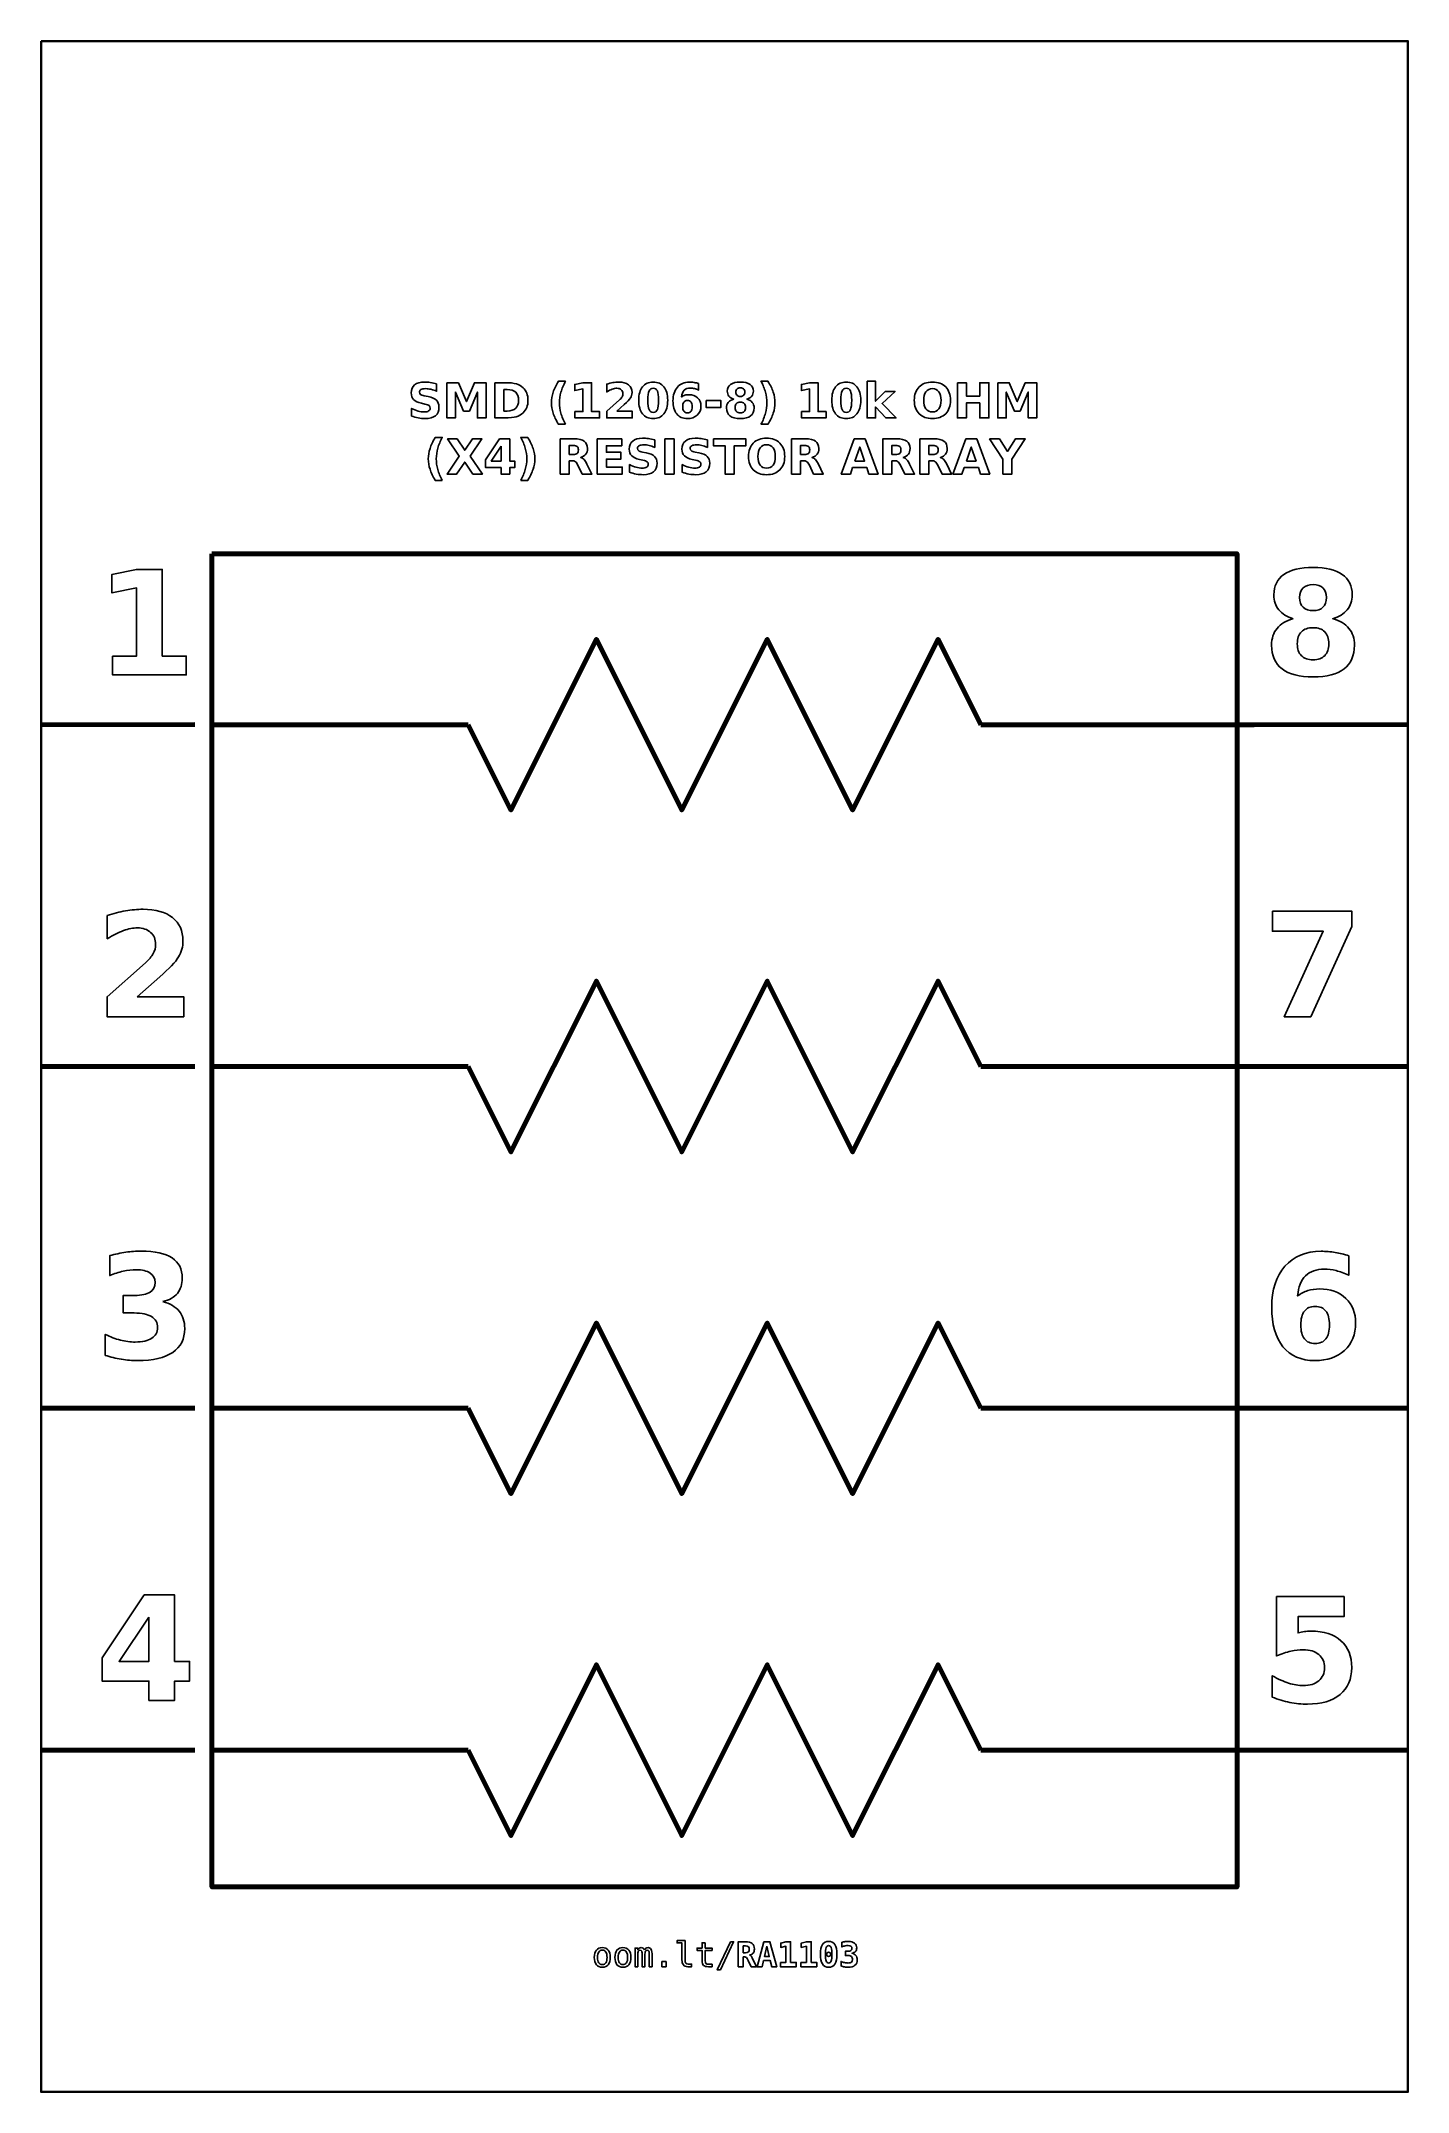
# Model space of a CAD drawing. Header units: centimetres. Extents: x -12.5 to -8.5, y -15.85 to -9.85.
import ezdxf

# ---------------------------------------------------------------- set-up
doc = ezdxf.new("R2010")
doc.units = ezdxf.units.CM
doc.header["$MEASUREMENT"] = 0
doc.layers.add('Layer 1', color=7, linetype='Continuous')

msp = doc.modelspace()

# ---------------------------------------------------------------- linework, layer by layer
at = {"layer": 'Layer 1', "color": 7, "lineweight": 35}
msp.add_open_spline([(-12.5, -9.85), (-12.5, -9.85), (-8.5, -9.85), (-8.5, -9.85), (-8.5, -9.85), (-8.5, -9.85), (-8.5, -15.85), (-8.5, -15.85), (-8.5, -15.85), (-8.5, -15.85), (-12.5, -15.85), (-12.5, -15.85), (-12.5, -15.85), (-12.5, -15.85), (-12.5, -9.85), (-12.5, -9.85)], degree=3, knots=[0, 0, 0, 0, 0.25, 0.25, 0.25, 0.25, 0.5, 0.5, 0.5, 0.5, 0.75, 0.75, 0.75, 0.75, 1, 1, 1, 1], dxfattribs=at)
at = {"layer": 'Layer 1', "color": 250}
for points, knots in [([(-11.34233, -10.85284), (-11.34233, -10.85284), (-11.34233, -10.87459), (-11.34233, -10.87459), (-11.34233, -10.87459), (-11.34798, -10.87207), (-11.3535, -10.87017), (-11.35886, -10.86888), (-11.35886, -10.86888), (-11.36425, -10.86758), (-11.36933, -10.86695), (-11.3741, -10.86695), (-11.3741, -10.86695), (-11.38043, -10.86695), (-11.38513, -10.86782), (-11.38817, -10.86956), (-11.38817, -10.86956), (-11.3912, -10.87132), (-11.39271, -10.87403), (-11.39271, -10.8777), (-11.39271, -10.8777), (-11.39271, -10.88045), (-11.3917, -10.88261), (-11.38965, -10.88414), (-11.38965, -10.88414), (-11.3876, -10.88567), (-11.38389, -10.88701), (-11.3785, -10.88811), (-11.3785, -10.88811), (-11.3785, -10.88811), (-11.36721, -10.89037), (-11.36721, -10.89037), (-11.36721, -10.89037), (-11.35576, -10.89268), (-11.34765, -10.89616), (-11.34283, -10.90086), (-11.34283, -10.90086), (-11.338, -10.90554), (-11.33558, -10.9122), (-11.33558, -10.92083), (-11.33558, -10.92083), (-11.33558, -10.93219), (-11.33894, -10.94063), (-11.34567, -10.94616), (-11.34567, -10.94616), (-11.3524, -10.95168), (-11.36267, -10.95446), (-11.3765, -10.95446), (-11.3765, -10.95446), (-11.38304, -10.95446), (-11.38958, -10.95385), (-11.39614, -10.9526), (-11.39614, -10.9526), (-11.4027, -10.95135), (-11.40929, -10.94952), (-11.41585, -10.9471), (-11.41585, -10.9471), (-11.41585, -10.9471), (-11.41585, -10.92471), (-11.41585, -10.92471), (-11.41585, -10.92471), (-11.40929, -10.92819), (-11.40294, -10.93082), (-11.3968, -10.93259), (-11.3968, -10.93259), (-11.39066, -10.93435), (-11.38476, -10.93524), (-11.37907, -10.93524), (-11.37907, -10.93524), (-11.37328, -10.93524), (-11.36884, -10.93428), (-11.36576, -10.93235), (-11.36576, -10.93235), (-11.36267, -10.93042), (-11.36115, -10.92767), (-11.36115, -10.92407), (-11.36115, -10.92407), (-11.36115, -10.92087), (-11.36218, -10.91838), (-11.36427, -10.91664), (-11.36427, -10.91664), (-11.36637, -10.9149), (-11.37053, -10.91333), (-11.37679, -10.91196), (-11.37679, -10.91196), (-11.37679, -10.91196), (-11.38706, -10.90968), (-11.38706, -10.90968), (-11.38706, -10.90968), (-11.39734, -10.90747), (-11.40487, -10.90397), (-11.40962, -10.89914), (-11.40962, -10.89914), (-11.41437, -10.89432), (-11.41674, -10.88781), (-11.41674, -10.87965), (-11.41674, -10.87965), (-11.41674, -10.86939), (-11.41343, -10.86151), (-11.40682, -10.85601), (-11.40682, -10.85601), (-11.40021, -10.85048), (-11.39071, -10.84773), (-11.37829, -10.84773), (-11.37829, -10.84773), (-11.37265, -10.84773), (-11.36684, -10.84816), (-11.36086, -10.849), (-11.36086, -10.849), (-11.35489, -10.84985), (-11.34871, -10.85112), (-11.34233, -10.85284)], [0, 0, 0, 0, 0.0357143, 0.0357143, 0.0357143, 0.0357143, 0.0714286, 0.0714286, 0.0714286, 0.0714286, 0.1071429, 0.1071429, 0.1071429, 0.1071429, 0.1428571, 0.1428571, 0.1428571, 0.1428571, 0.1785714, 0.1785714, 0.1785714, 0.1785714, 0.2142857, 0.2142857, 0.2142857, 0.2142857, 0.25, 0.25, 0.25, 0.25, 0.2857143, 0.2857143, 0.2857143, 0.2857143, 0.3214286, 0.3214286, 0.3214286, 0.3214286, 0.3571429, 0.3571429, 0.3571429, 0.3571429, 0.3928571, 0.3928571, 0.3928571, 0.3928571, 0.4285714, 0.4285714, 0.4285714, 0.4285714, 0.4642857, 0.4642857, 0.4642857, 0.4642857, 0.5, 0.5, 0.5, 0.5, 0.5357143, 0.5357143, 0.5357143, 0.5357143, 0.5714286, 0.5714286, 0.5714286, 0.5714286, 0.6071429, 0.6071429, 0.6071429, 0.6071429, 0.6428571, 0.6428571, 0.6428571, 0.6428571, 0.6785714, 0.6785714, 0.6785714, 0.6785714, 0.7142857, 0.7142857, 0.7142857, 0.7142857, 0.75, 0.75, 0.75, 0.75, 0.7857143, 0.7857143, 0.7857143, 0.7857143, 0.8214286, 0.8214286, 0.8214286, 0.8214286, 0.8571429, 0.8571429, 0.8571429, 0.8571429, 0.8928571, 0.8928571, 0.8928571, 0.8928571, 0.9285714, 0.9285714, 0.9285714, 0.9285714, 0.9642857, 0.9642857, 0.9642857, 0.9642857, 1, 1, 1, 1]), ([(-11.3123, -10.84959), (-11.3123, -10.84959), (-11.27855, -10.84959), (-11.27855, -10.84959), (-11.27855, -10.84959), (-11.27855, -10.84959), (-11.2551, -10.90465), (-11.2551, -10.90465), (-11.2551, -10.90465), (-11.2551, -10.90465), (-11.23154, -10.84959), (-11.23154, -10.84959), (-11.23154, -10.84959), (-11.23154, -10.84959), (-11.19786, -10.84959), (-11.19786, -10.84959), (-11.19786, -10.84959), (-11.19786, -10.84959), (-11.19786, -10.95246), (-11.19786, -10.95246), (-11.19786, -10.95246), (-11.19786, -10.95246), (-11.22293, -10.95246), (-11.22293, -10.95246), (-11.22293, -10.95246), (-11.22293, -10.95246), (-11.22293, -10.87722), (-11.22293, -10.87722), (-11.22293, -10.87722), (-11.22293, -10.87722), (-11.24664, -10.93268), (-11.24664, -10.93268), (-11.24664, -10.93268), (-11.24664, -10.93268), (-11.26345, -10.93268), (-11.26345, -10.93268), (-11.26345, -10.93268), (-11.26345, -10.93268), (-11.28716, -10.87722), (-11.28716, -10.87722), (-11.28716, -10.87722), (-11.28716, -10.87722), (-11.28716, -10.95246), (-11.28716, -10.95246), (-11.28716, -10.95246), (-11.28716, -10.95246), (-11.3123, -10.95246), (-11.3123, -10.95246), (-11.3123, -10.95246), (-11.3123, -10.95246), (-11.3123, -10.84959), (-11.3123, -10.84959)], [0, 0, 0, 0, 0.0769231, 0.0769231, 0.0769231, 0.0769231, 0.1538462, 0.1538462, 0.1538462, 0.1538462, 0.2307692, 0.2307692, 0.2307692, 0.2307692, 0.3076923, 0.3076923, 0.3076923, 0.3076923, 0.3846154, 0.3846154, 0.3846154, 0.3846154, 0.4615385, 0.4615385, 0.4615385, 0.4615385, 0.5384615, 0.5384615, 0.5384615, 0.5384615, 0.6153846, 0.6153846, 0.6153846, 0.6153846, 0.6923077, 0.6923077, 0.6923077, 0.6923077, 0.7692308, 0.7692308, 0.7692308, 0.7692308, 0.8461538, 0.8461538, 0.8461538, 0.8461538, 0.9230769, 0.9230769, 0.9230769, 0.9230769, 1, 1, 1, 1]), ([(-11.17187, -10.84959), (-11.17187, -10.84959), (-11.14388, -10.84959), (-11.14388, -10.84959), (-11.14388, -10.84959), (-11.12827, -10.84959), (-11.11665, -10.8507), (-11.10901, -10.85293), (-11.10901, -10.85293), (-11.10136, -10.85516), (-11.0948, -10.85893), (-11.08932, -10.86427), (-11.08932, -10.86427), (-11.0845, -10.8689), (-11.08093, -10.87426), (-11.07857, -10.88033), (-11.07857, -10.88033), (-11.07625, -10.88637), (-11.07507, -10.89324), (-11.07507, -10.90093), (-11.07507, -10.90093), (-11.07507, -10.90869), (-11.07625, -10.91561), (-11.07857, -10.9217), (-11.07857, -10.9217), (-11.08093, -10.92779), (-11.0845, -10.93315), (-11.08932, -10.93778), (-11.08932, -10.93778), (-11.09485, -10.94312), (-11.10146, -10.94689), (-11.10917, -10.94912), (-11.10917, -10.94912), (-11.11689, -10.95135), (-11.12846, -10.95246), (-11.14388, -10.95246), (-11.14388, -10.95246), (-11.14388, -10.95246), (-11.17187, -10.95246), (-11.17187, -10.95246), (-11.17187, -10.95246), (-11.17187, -10.95246), (-11.17187, -10.84959), (-11.17187, -10.84959)], [0, 0, 0, 0, 0.0909091, 0.0909091, 0.0909091, 0.0909091, 0.1818182, 0.1818182, 0.1818182, 0.1818182, 0.2727273, 0.2727273, 0.2727273, 0.2727273, 0.3636364, 0.3636364, 0.3636364, 0.3636364, 0.4545455, 0.4545455, 0.4545455, 0.4545455, 0.5454545, 0.5454545, 0.5454545, 0.5454545, 0.6363636, 0.6363636, 0.6363636, 0.6363636, 0.7272727, 0.7272727, 0.7272727, 0.7272727, 0.8181818, 0.8181818, 0.8181818, 0.8181818, 0.9090909, 0.9090909, 0.9090909, 0.9090909, 1, 1, 1, 1]), ([(-10.96538, -10.97106), (-10.96538, -10.97106), (-10.98584, -10.97106), (-10.98584, -10.97106), (-10.98584, -10.97106), (-10.99287, -10.95973), (-10.99807, -10.94893), (-11.00141, -10.9387), (-11.00141, -10.9387), (-11.00477, -10.92849), (-11.00644, -10.91836), (-11.00644, -10.90829), (-11.00644, -10.90829), (-11.00644, -10.89823), (-11.00475, -10.88804), (-11.00139, -10.87774), (-11.00139, -10.87774), (-10.998, -10.86742), (-10.99283, -10.85665), (-10.98584, -10.84538), (-10.98584, -10.84538), (-10.98584, -10.84538), (-10.96538, -10.84538), (-10.96538, -10.84538), (-10.96538, -10.84538), (-10.97126, -10.85627), (-10.97566, -10.86692), (-10.9786, -10.87732), (-10.9786, -10.87732), (-10.98154, -10.88771), (-10.98302, -10.89799), (-10.98302, -10.90815), (-10.98302, -10.90815), (-10.98302, -10.91831), (-10.98156, -10.92859), (-10.97865, -10.93903), (-10.97865, -10.93903), (-10.97573, -10.94945), (-10.97131, -10.96013), (-10.96538, -10.97106)], [0, 0, 0, 0, 0.1, 0.1, 0.1, 0.1, 0.2, 0.2, 0.2, 0.2, 0.3, 0.3, 0.3, 0.3, 0.4, 0.4, 0.4, 0.4, 0.5, 0.5, 0.5, 0.5, 0.6, 0.6, 0.6, 0.6, 0.7, 0.7, 0.7, 0.7, 0.8, 0.8, 0.8, 0.8, 0.9, 0.9, 0.9, 0.9, 1, 1, 1, 1]), ([(-10.93756, -10.93414), (-10.93756, -10.93414), (-10.91413, -10.93414), (-10.91413, -10.93414), (-10.91413, -10.93414), (-10.91413, -10.93414), (-10.91413, -10.86765), (-10.91413, -10.86765), (-10.91413, -10.86765), (-10.91413, -10.86765), (-10.93817, -10.87262), (-10.93817, -10.87262), (-10.93817, -10.87262), (-10.93817, -10.87262), (-10.93817, -10.85455), (-10.93817, -10.85455), (-10.93817, -10.85455), (-10.93817, -10.85455), (-10.91427, -10.84959), (-10.91427, -10.84959), (-10.91427, -10.84959), (-10.91427, -10.84959), (-10.88906, -10.84959), (-10.88906, -10.84959), (-10.88906, -10.84959), (-10.88906, -10.84959), (-10.88906, -10.93414), (-10.88906, -10.93414), (-10.88906, -10.93414), (-10.88906, -10.93414), (-10.86564, -10.93414), (-10.86564, -10.93414), (-10.86564, -10.93414), (-10.86564, -10.93414), (-10.86564, -10.95246), (-10.86564, -10.95246), (-10.86564, -10.95246), (-10.86564, -10.95246), (-10.93756, -10.95246), (-10.93756, -10.95246), (-10.93756, -10.95246), (-10.93756, -10.95246), (-10.93756, -10.93414), (-10.93756, -10.93414)], [0, 0, 0, 0, 0.0909091, 0.0909091, 0.0909091, 0.0909091, 0.1818182, 0.1818182, 0.1818182, 0.1818182, 0.2727273, 0.2727273, 0.2727273, 0.2727273, 0.3636364, 0.3636364, 0.3636364, 0.3636364, 0.4545455, 0.4545455, 0.4545455, 0.4545455, 0.5454545, 0.5454545, 0.5454545, 0.5454545, 0.6363636, 0.6363636, 0.6363636, 0.6363636, 0.7272727, 0.7272727, 0.7272727, 0.7272727, 0.8181818, 0.8181818, 0.8181818, 0.8181818, 0.9090909, 0.9090909, 0.9090909, 0.9090909, 1, 1, 1, 1]), ([(-10.81524, -10.93296), (-10.81524, -10.93296), (-10.76996, -10.93296), (-10.76996, -10.93296), (-10.76996, -10.93296), (-10.76996, -10.93296), (-10.76996, -10.95246), (-10.76996, -10.95246), (-10.76996, -10.95246), (-10.76996, -10.95246), (-10.84473, -10.95246), (-10.84473, -10.95246), (-10.84473, -10.95246), (-10.84473, -10.95246), (-10.84473, -10.93296), (-10.84473, -10.93296), (-10.84473, -10.93296), (-10.84473, -10.93296), (-10.80717, -10.89983), (-10.80717, -10.89983), (-10.80717, -10.89983), (-10.80381, -10.89679), (-10.80134, -10.89383), (-10.79974, -10.89094), (-10.79974, -10.89094), (-10.79812, -10.88804), (-10.79732, -10.88503), (-10.79732, -10.8819), (-10.79732, -10.8819), (-10.79732, -10.87708), (-10.79894, -10.8732), (-10.80218, -10.87026), (-10.80218, -10.87026), (-10.80541, -10.86732), (-10.80971, -10.86587), (-10.8151, -10.86587), (-10.8151, -10.86587), (-10.81923, -10.86587), (-10.82375, -10.86676), (-10.82867, -10.86852), (-10.82867, -10.86852), (-10.83358, -10.87029), (-10.83885, -10.87292), (-10.84445, -10.8764), (-10.84445, -10.8764), (-10.84445, -10.8764), (-10.84445, -10.8538), (-10.84445, -10.8538), (-10.84445, -10.8538), (-10.83847, -10.85183), (-10.83257, -10.85032), (-10.82674, -10.84929), (-10.82674, -10.84929), (-10.8209, -10.84825), (-10.81519, -10.84773), (-10.80957, -10.84773), (-10.80957, -10.84773), (-10.79727, -10.84773), (-10.7877, -10.85044), (-10.78088, -10.85587), (-10.78088, -10.85587), (-10.77406, -10.86128), (-10.77065, -10.86883), (-10.77065, -10.87854), (-10.77065, -10.87854), (-10.77065, -10.88414), (-10.7721, -10.88936), (-10.775, -10.89421), (-10.775, -10.89421), (-10.77789, -10.89905), (-10.78398, -10.90554), (-10.79325, -10.91368), (-10.79325, -10.91368), (-10.79325, -10.91368), (-10.81524, -10.93296), (-10.81524, -10.93296)], [0, 0, 0, 0, 0.0526316, 0.0526316, 0.0526316, 0.0526316, 0.1052632, 0.1052632, 0.1052632, 0.1052632, 0.1578947, 0.1578947, 0.1578947, 0.1578947, 0.2105263, 0.2105263, 0.2105263, 0.2105263, 0.2631579, 0.2631579, 0.2631579, 0.2631579, 0.3157895, 0.3157895, 0.3157895, 0.3157895, 0.3684211, 0.3684211, 0.3684211, 0.3684211, 0.4210526, 0.4210526, 0.4210526, 0.4210526, 0.4736842, 0.4736842, 0.4736842, 0.4736842, 0.5263158, 0.5263158, 0.5263158, 0.5263158, 0.5789474, 0.5789474, 0.5789474, 0.5789474, 0.6315789, 0.6315789, 0.6315789, 0.6315789, 0.6842105, 0.6842105, 0.6842105, 0.6842105, 0.7368421, 0.7368421, 0.7368421, 0.7368421, 0.7894737, 0.7894737, 0.7894737, 0.7894737, 0.8421053, 0.8421053, 0.8421053, 0.8421053, 0.8947368, 0.8947368, 0.8947368, 0.8947368, 0.9473684, 0.9473684, 0.9473684, 0.9473684, 1, 1, 1, 1]), ([(-10.66627, -10.90112), (-10.66627, -10.91817), (-10.66994, -10.93132), (-10.6773, -10.94058), (-10.6773, -10.94058), (-10.68464, -10.94983), (-10.69508, -10.95446), (-10.70858, -10.95446), (-10.70858, -10.95446), (-10.72213, -10.95446), (-10.73259, -10.94983), (-10.73993, -10.94058), (-10.73993, -10.94058), (-10.74729, -10.93132), (-10.75096, -10.91817), (-10.75096, -10.90112), (-10.75096, -10.90112), (-10.75096, -10.88405), (-10.74729, -10.87087), (-10.73993, -10.86161), (-10.73993, -10.86161), (-10.73259, -10.85237), (-10.72213, -10.84773), (-10.70858, -10.84773), (-10.70858, -10.84773), (-10.69508, -10.84773), (-10.68464, -10.85237), (-10.6773, -10.86161), (-10.6773, -10.86161), (-10.66994, -10.87087), (-10.66627, -10.88405), (-10.66627, -10.90112)], [0, 0, 0, 0, 0.125, 0.125, 0.125, 0.125, 0.25, 0.25, 0.25, 0.25, 0.375, 0.375, 0.375, 0.375, 0.5, 0.5, 0.5, 0.5, 0.625, 0.625, 0.625, 0.625, 0.75, 0.75, 0.75, 0.75, 0.875, 0.875, 0.875, 0.875, 1, 1, 1, 1]), ([(-10.57568, -10.85227), (-10.57568, -10.85227), (-10.57568, -10.8713), (-10.57568, -10.8713), (-10.57568, -10.8713), (-10.58005, -10.86923), (-10.58414, -10.8677), (-10.588, -10.86671), (-10.588, -10.86671), (-10.59186, -10.86572), (-10.59564, -10.86523), (-10.59931, -10.86523), (-10.59931, -10.86523), (-10.60722, -10.86523), (-10.61335, -10.86742), (-10.61777, -10.87182), (-10.61777, -10.87182), (-10.62217, -10.87619), (-10.62476, -10.8827), (-10.62549, -10.89134), (-10.62549, -10.89134), (-10.62246, -10.8891), (-10.61916, -10.88741), (-10.61563, -10.88628), (-10.61563, -10.88628), (-10.61211, -10.88515), (-10.60825, -10.88459), (-10.60406, -10.88459), (-10.60406, -10.88459), (-10.59355, -10.88459), (-10.58506, -10.88767), (-10.57862, -10.89383), (-10.57862, -10.89383), (-10.57215, -10.89997), (-10.56893, -10.90803), (-10.56893, -10.91801), (-10.56893, -10.91801), (-10.56893, -10.92904), (-10.57253, -10.93786), (-10.57975, -10.94451), (-10.57975, -10.94451), (-10.58694, -10.95114), (-10.59663, -10.95446), (-10.60874, -10.95446), (-10.60874, -10.95446), (-10.6221, -10.95446), (-10.63245, -10.94994), (-10.63979, -10.94091), (-10.63979, -10.94091), (-10.6471, -10.9319), (-10.65077, -10.91909), (-10.65077, -10.90251), (-10.65077, -10.90251), (-10.65077, -10.88553), (-10.64649, -10.87217), (-10.63793, -10.86246), (-10.63793, -10.86246), (-10.62935, -10.85274), (-10.61761, -10.84787), (-10.60268, -10.84787), (-10.60268, -10.84787), (-10.59795, -10.84787), (-10.59336, -10.84825), (-10.58889, -10.84898), (-10.58889, -10.84898), (-10.58445, -10.84971), (-10.58005, -10.85081), (-10.57568, -10.85227)], [0, 0, 0, 0, 0.0588235, 0.0588235, 0.0588235, 0.0588235, 0.1176471, 0.1176471, 0.1176471, 0.1176471, 0.1764706, 0.1764706, 0.1764706, 0.1764706, 0.2352941, 0.2352941, 0.2352941, 0.2352941, 0.2941176, 0.2941176, 0.2941176, 0.2941176, 0.3529412, 0.3529412, 0.3529412, 0.3529412, 0.4117647, 0.4117647, 0.4117647, 0.4117647, 0.4705882, 0.4705882, 0.4705882, 0.4705882, 0.5294118, 0.5294118, 0.5294118, 0.5294118, 0.5882353, 0.5882353, 0.5882353, 0.5882353, 0.6470588, 0.6470588, 0.6470588, 0.6470588, 0.7058824, 0.7058824, 0.7058824, 0.7058824, 0.7647059, 0.7647059, 0.7647059, 0.7647059, 0.8235294, 0.8235294, 0.8235294, 0.8235294, 0.8823529, 0.8823529, 0.8823529, 0.8823529, 0.9411765, 0.9411765, 0.9411765, 0.9411765, 1, 1, 1, 1]), ([(-10.47302, -10.89769), (-10.47925, -10.8958), (-10.48396, -10.89291), (-10.48713, -10.88901), (-10.48713, -10.88901), (-10.49031, -10.8851), (-10.49188, -10.88024), (-10.49188, -10.8744), (-10.49188, -10.8744), (-10.49188, -10.86572), (-10.48864, -10.85909), (-10.48217, -10.85455), (-10.48217, -10.85455), (-10.4757, -10.85001), (-10.46618, -10.84773), (-10.45364, -10.84773), (-10.45364, -10.84773), (-10.4412, -10.84773), (-10.43172, -10.84999), (-10.42525, -10.85453), (-10.42525, -10.85453), (-10.41879, -10.85905), (-10.41554, -10.86568), (-10.41554, -10.8744), (-10.41554, -10.8744), (-10.41554, -10.88024), (-10.41714, -10.8851), (-10.42031, -10.88901), (-10.42031, -10.88901), (-10.42351, -10.89291), (-10.42824, -10.8958), (-10.43447, -10.89769), (-10.43447, -10.89769), (-10.42749, -10.89961), (-10.42222, -10.90274), (-10.41867, -10.90709), (-10.41867, -10.90709), (-10.41512, -10.91142), (-10.41333, -10.9169), (-10.41333, -10.92353), (-10.41333, -10.92353), (-10.41333, -10.93372), (-10.41672, -10.94143), (-10.42349, -10.94663), (-10.42349, -10.94663), (-10.43026, -10.95185), (-10.44033, -10.95446), (-10.45364, -10.95446), (-10.45364, -10.95446), (-10.46702, -10.95446), (-10.47711, -10.95185), (-10.48393, -10.94663), (-10.48393, -10.94663), (-10.49075, -10.94143), (-10.49416, -10.93372), (-10.49416, -10.92353), (-10.49416, -10.92353), (-10.49416, -10.9169), (-10.49237, -10.91142), (-10.48882, -10.90709), (-10.48882, -10.90709), (-10.48527, -10.90274), (-10.48, -10.89961), (-10.47302, -10.89769)], [0, 0, 0, 0, 0.0625, 0.0625, 0.0625, 0.0625, 0.125, 0.125, 0.125, 0.125, 0.1875, 0.1875, 0.1875, 0.1875, 0.25, 0.25, 0.25, 0.25, 0.3125, 0.3125, 0.3125, 0.3125, 0.375, 0.375, 0.375, 0.375, 0.4375, 0.4375, 0.4375, 0.4375, 0.5, 0.5, 0.5, 0.5, 0.5625, 0.5625, 0.5625, 0.5625, 0.625, 0.625, 0.625, 0.625, 0.6875, 0.6875, 0.6875, 0.6875, 0.75, 0.75, 0.75, 0.75, 0.8125, 0.8125, 0.8125, 0.8125, 0.875, 0.875, 0.875, 0.875, 0.9375, 0.9375, 0.9375, 0.9375, 1, 1, 1, 1]), ([(-10.39329, -10.97106), (-10.38741, -10.96013), (-10.38299, -10.94945), (-10.38005, -10.93903), (-10.38005, -10.93903), (-10.37711, -10.92859), (-10.37565, -10.91831), (-10.37565, -10.90815), (-10.37565, -10.90815), (-10.37565, -10.89799), (-10.37711, -10.88771), (-10.38005, -10.87732), (-10.38005, -10.87732), (-10.38299, -10.86692), (-10.38741, -10.85627), (-10.39329, -10.84538), (-10.39329, -10.84538), (-10.39329, -10.84538), (-10.37283, -10.84538), (-10.37283, -10.84538), (-10.37283, -10.84538), (-10.36585, -10.85665), (-10.36067, -10.86742), (-10.35728, -10.87774), (-10.35728, -10.87774), (-10.35392, -10.88804), (-10.35223, -10.89823), (-10.35223, -10.90829), (-10.35223, -10.90829), (-10.35223, -10.91836), (-10.3539, -10.92849), (-10.35726, -10.9387), (-10.35726, -10.9387), (-10.3606, -10.94893), (-10.3658, -10.95973), (-10.37283, -10.97106), (-10.37283, -10.97106), (-10.37283, -10.97106), (-10.39329, -10.97106), (-10.39329, -10.97106)], [0, 0, 0, 0, 0.1, 0.1, 0.1, 0.1, 0.2, 0.2, 0.2, 0.2, 0.3, 0.3, 0.3, 0.3, 0.4, 0.4, 0.4, 0.4, 0.5, 0.5, 0.5, 0.5, 0.6, 0.6, 0.6, 0.6, 0.7, 0.7, 0.7, 0.7, 0.8, 0.8, 0.8, 0.8, 0.9, 0.9, 0.9, 0.9, 1, 1, 1, 1]), ([(-10.27443, -10.93414), (-10.27443, -10.93414), (-10.251, -10.93414), (-10.251, -10.93414), (-10.251, -10.93414), (-10.251, -10.93414), (-10.251, -10.86765), (-10.251, -10.86765), (-10.251, -10.86765), (-10.251, -10.86765), (-10.27504, -10.87262), (-10.27504, -10.87262), (-10.27504, -10.87262), (-10.27504, -10.87262), (-10.27504, -10.85455), (-10.27504, -10.85455), (-10.27504, -10.85455), (-10.27504, -10.85455), (-10.25114, -10.84959), (-10.25114, -10.84959), (-10.25114, -10.84959), (-10.25114, -10.84959), (-10.22593, -10.84959), (-10.22593, -10.84959), (-10.22593, -10.84959), (-10.22593, -10.84959), (-10.22593, -10.93414), (-10.22593, -10.93414), (-10.22593, -10.93414), (-10.22593, -10.93414), (-10.20251, -10.93414), (-10.20251, -10.93414), (-10.20251, -10.93414), (-10.20251, -10.93414), (-10.20251, -10.95246), (-10.20251, -10.95246), (-10.20251, -10.95246), (-10.20251, -10.95246), (-10.27443, -10.95246), (-10.27443, -10.95246), (-10.27443, -10.95246), (-10.27443, -10.95246), (-10.27443, -10.93414), (-10.27443, -10.93414)], [0, 0, 0, 0, 0.0909091, 0.0909091, 0.0909091, 0.0909091, 0.1818182, 0.1818182, 0.1818182, 0.1818182, 0.2727273, 0.2727273, 0.2727273, 0.2727273, 0.3636364, 0.3636364, 0.3636364, 0.3636364, 0.4545455, 0.4545455, 0.4545455, 0.4545455, 0.5454545, 0.5454545, 0.5454545, 0.5454545, 0.6363636, 0.6363636, 0.6363636, 0.6363636, 0.7272727, 0.7272727, 0.7272727, 0.7272727, 0.8181818, 0.8181818, 0.8181818, 0.8181818, 0.9090909, 0.9090909, 0.9090909, 0.9090909, 1, 1, 1, 1]), ([(-10.10133, -10.90112), (-10.10133, -10.91817), (-10.105, -10.93132), (-10.11236, -10.94058), (-10.11236, -10.94058), (-10.1197, -10.94983), (-10.13014, -10.95446), (-10.14364, -10.95446), (-10.14364, -10.95446), (-10.15719, -10.95446), (-10.16765, -10.94983), (-10.17499, -10.94058), (-10.17499, -10.94058), (-10.18235, -10.93132), (-10.18602, -10.91817), (-10.18602, -10.90112), (-10.18602, -10.90112), (-10.18602, -10.88405), (-10.18235, -10.87087), (-10.17499, -10.86161), (-10.17499, -10.86161), (-10.16765, -10.85237), (-10.15719, -10.84773), (-10.14364, -10.84773), (-10.14364, -10.84773), (-10.13014, -10.84773), (-10.1197, -10.85237), (-10.11236, -10.86161), (-10.11236, -10.86161), (-10.105, -10.87087), (-10.10133, -10.88405), (-10.10133, -10.90112)], [0, 0, 0, 0, 0.125, 0.125, 0.125, 0.125, 0.25, 0.25, 0.25, 0.25, 0.375, 0.375, 0.375, 0.375, 0.5, 0.5, 0.5, 0.5, 0.625, 0.625, 0.625, 0.625, 0.75, 0.75, 0.75, 0.75, 0.875, 0.875, 0.875, 0.875, 1, 1, 1, 1]), ([(-10.08273, -10.84524), (-10.08273, -10.84524), (-10.05806, -10.84524), (-10.05806, -10.84524), (-10.05806, -10.84524), (-10.05806, -10.84524), (-10.05806, -10.90361), (-10.05806, -10.90361), (-10.05806, -10.90361), (-10.05806, -10.90361), (-10.02967, -10.8753), (-10.02967, -10.8753), (-10.02967, -10.8753), (-10.02967, -10.8753), (-10.001, -10.8753), (-10.001, -10.8753), (-10.001, -10.8753), (-10.001, -10.8753), (-10.0387, -10.91071), (-10.0387, -10.91071), (-10.0387, -10.91071), (-10.0387, -10.91071), (-9.99804, -10.95246), (-9.99804, -10.95246), (-9.99804, -10.95246), (-9.99804, -10.95246), (-10.02795, -10.95246), (-10.02795, -10.95246), (-10.02795, -10.95246), (-10.02795, -10.95246), (-10.05806, -10.92029), (-10.05806, -10.92029), (-10.05806, -10.92029), (-10.05806, -10.92029), (-10.05806, -10.95246), (-10.05806, -10.95246), (-10.05806, -10.95246), (-10.05806, -10.95246), (-10.08273, -10.95246), (-10.08273, -10.95246), (-10.08273, -10.95246), (-10.08273, -10.95246), (-10.08273, -10.84524), (-10.08273, -10.84524)], [0, 0, 0, 0, 0.0909091, 0.0909091, 0.0909091, 0.0909091, 0.1818182, 0.1818182, 0.1818182, 0.1818182, 0.2727273, 0.2727273, 0.2727273, 0.2727273, 0.3636364, 0.3636364, 0.3636364, 0.3636364, 0.4545455, 0.4545455, 0.4545455, 0.4545455, 0.5454545, 0.5454545, 0.5454545, 0.5454545, 0.6363636, 0.6363636, 0.6363636, 0.6363636, 0.7272727, 0.7272727, 0.7272727, 0.7272727, 0.8181818, 0.8181818, 0.8181818, 0.8181818, 0.9090909, 0.9090909, 0.9090909, 0.9090909, 1, 1, 1, 1]), ([(-9.89166, -10.84773), (-9.87513, -10.84773), (-9.86217, -10.85246), (-9.85281, -10.86194), (-9.85281, -10.86194), (-9.84343, -10.87139), (-9.83875, -10.88444), (-9.83875, -10.90112), (-9.83875, -10.90112), (-9.83875, -10.91775), (-9.84343, -10.9308), (-9.85281, -10.94025), (-9.85281, -10.94025), (-9.86217, -10.94973), (-9.87513, -10.95446), (-9.89166, -10.95446), (-9.89166, -10.95446), (-9.90815, -10.95446), (-9.92108, -10.94973), (-9.93049, -10.94025), (-9.93049, -10.94025), (-9.93987, -10.9308), (-9.94458, -10.91775), (-9.94458, -10.90112), (-9.94458, -10.90112), (-9.94458, -10.88444), (-9.93987, -10.87139), (-9.93049, -10.86194), (-9.93049, -10.86194), (-9.92108, -10.85246), (-9.90815, -10.84773), (-9.89166, -10.84773)], [0, 0, 0, 0, 0.125, 0.125, 0.125, 0.125, 0.25, 0.25, 0.25, 0.25, 0.375, 0.375, 0.375, 0.375, 0.5, 0.5, 0.5, 0.5, 0.625, 0.625, 0.625, 0.625, 0.75, 0.75, 0.75, 0.75, 0.875, 0.875, 0.875, 0.875, 1, 1, 1, 1]), ([(-9.81868, -10.84959), (-9.81868, -10.84959), (-9.79215, -10.84959), (-9.79215, -10.84959), (-9.79215, -10.84959), (-9.79215, -10.84959), (-9.79215, -10.8888), (-9.79215, -10.8888), (-9.79215, -10.8888), (-9.79215, -10.8888), (-9.75302, -10.8888), (-9.75302, -10.8888), (-9.75302, -10.8888), (-9.75302, -10.8888), (-9.75302, -10.84959), (-9.75302, -10.84959), (-9.75302, -10.84959), (-9.75302, -10.84959), (-9.72649, -10.84959), (-9.72649, -10.84959), (-9.72649, -10.84959), (-9.72649, -10.84959), (-9.72649, -10.95246), (-9.72649, -10.95246), (-9.72649, -10.95246), (-9.72649, -10.95246), (-9.75302, -10.95246), (-9.75302, -10.95246), (-9.75302, -10.95246), (-9.75302, -10.95246), (-9.75302, -10.90886), (-9.75302, -10.90886), (-9.75302, -10.90886), (-9.75302, -10.90886), (-9.79215, -10.90886), (-9.79215, -10.90886), (-9.79215, -10.90886), (-9.79215, -10.90886), (-9.79215, -10.95246), (-9.79215, -10.95246), (-9.79215, -10.95246), (-9.79215, -10.95246), (-9.81868, -10.95246), (-9.81868, -10.95246), (-9.81868, -10.95246), (-9.81868, -10.95246), (-9.81868, -10.84959), (-9.81868, -10.84959)], [0, 0, 0, 0, 0.0833333, 0.0833333, 0.0833333, 0.0833333, 0.1666667, 0.1666667, 0.1666667, 0.1666667, 0.25, 0.25, 0.25, 0.25, 0.3333333, 0.3333333, 0.3333333, 0.3333333, 0.4166667, 0.4166667, 0.4166667, 0.4166667, 0.5, 0.5, 0.5, 0.5, 0.5833333, 0.5833333, 0.5833333, 0.5833333, 0.6666667, 0.6666667, 0.6666667, 0.6666667, 0.75, 0.75, 0.75, 0.75, 0.8333333, 0.8333333, 0.8333333, 0.8333333, 0.9166667, 0.9166667, 0.9166667, 0.9166667, 1, 1, 1, 1]), ([(-9.70059, -10.84959), (-9.70059, -10.84959), (-9.66684, -10.84959), (-9.66684, -10.84959), (-9.66684, -10.84959), (-9.66684, -10.84959), (-9.64339, -10.90465), (-9.64339, -10.90465), (-9.64339, -10.90465), (-9.64339, -10.90465), (-9.61983, -10.84959), (-9.61983, -10.84959), (-9.61983, -10.84959), (-9.61983, -10.84959), (-9.58615, -10.84959), (-9.58615, -10.84959), (-9.58615, -10.84959), (-9.58615, -10.84959), (-9.58615, -10.95246), (-9.58615, -10.95246), (-9.58615, -10.95246), (-9.58615, -10.95246), (-9.61122, -10.95246), (-9.61122, -10.95246), (-9.61122, -10.95246), (-9.61122, -10.95246), (-9.61122, -10.87722), (-9.61122, -10.87722), (-9.61122, -10.87722), (-9.61122, -10.87722), (-9.63493, -10.93268), (-9.63493, -10.93268), (-9.63493, -10.93268), (-9.63493, -10.93268), (-9.65174, -10.93268), (-9.65174, -10.93268), (-9.65174, -10.93268), (-9.65174, -10.93268), (-9.67545, -10.87722), (-9.67545, -10.87722), (-9.67545, -10.87722), (-9.67545, -10.87722), (-9.67545, -10.95246), (-9.67545, -10.95246), (-9.67545, -10.95246), (-9.67545, -10.95246), (-9.70059, -10.95246), (-9.70059, -10.95246), (-9.70059, -10.95246), (-9.70059, -10.95246), (-9.70059, -10.84959), (-9.70059, -10.84959)], [0, 0, 0, 0, 0.0769231, 0.0769231, 0.0769231, 0.0769231, 0.1538462, 0.1538462, 0.1538462, 0.1538462, 0.2307692, 0.2307692, 0.2307692, 0.2307692, 0.3076923, 0.3076923, 0.3076923, 0.3076923, 0.3846154, 0.3846154, 0.3846154, 0.3846154, 0.4615385, 0.4615385, 0.4615385, 0.4615385, 0.5384615, 0.5384615, 0.5384615, 0.5384615, 0.6153846, 0.6153846, 0.6153846, 0.6153846, 0.6923077, 0.6923077, 0.6923077, 0.6923077, 0.7692308, 0.7692308, 0.7692308, 0.7692308, 0.8461538, 0.8461538, 0.8461538, 0.8461538, 0.9230769, 0.9230769, 0.9230769, 0.9230769, 1, 1, 1, 1]), ([(-11.14534, -10.86965), (-11.14534, -10.86965), (-11.14534, -10.9324), (-11.14534, -10.9324), (-11.14534, -10.9324), (-11.14534, -10.9324), (-11.13584, -10.9324), (-11.13584, -10.9324), (-11.13584, -10.9324), (-11.125, -10.9324), (-11.11672, -10.92972), (-11.11101, -10.92433), (-11.11101, -10.92433), (-11.10529, -10.91897), (-11.10242, -10.91116), (-11.10242, -10.90093), (-11.10242, -10.90093), (-11.10242, -10.89072), (-11.10527, -10.88296), (-11.11096, -10.87765), (-11.11096, -10.87765), (-11.11665, -10.87231), (-11.12495, -10.86965), (-11.13584, -10.86965), (-11.13584, -10.86965), (-11.13584, -10.86965), (-11.14534, -10.86965), (-11.14534, -10.86965)], [0, 0, 0, 0, 0.1428571, 0.1428571, 0.1428571, 0.1428571, 0.2857143, 0.2857143, 0.2857143, 0.2857143, 0.4285714, 0.4285714, 0.4285714, 0.4285714, 0.5714286, 0.5714286, 0.5714286, 0.5714286, 0.7142857, 0.7142857, 0.7142857, 0.7142857, 0.8571429, 0.8571429, 0.8571429, 0.8571429, 1, 1, 1, 1]), ([(-10.6928, -10.90093), (-10.6928, -10.88807), (-10.694, -10.87901), (-10.69642, -10.87374), (-10.69642, -10.87374), (-10.69882, -10.8685), (-10.70289, -10.86587), (-10.70858, -10.86587), (-10.70858, -10.86587), (-10.71427, -10.86587), (-10.71834, -10.8685), (-10.72079, -10.87374), (-10.72079, -10.87374), (-10.72321, -10.87901), (-10.72443, -10.88807), (-10.72443, -10.90093), (-10.72443, -10.90093), (-10.72443, -10.91391), (-10.72321, -10.92309), (-10.72079, -10.9284), (-10.72079, -10.9284), (-10.71834, -10.93374), (-10.71427, -10.9364), (-10.70858, -10.9364), (-10.70858, -10.9364), (-10.70294, -10.9364), (-10.69889, -10.93374), (-10.69644, -10.9284), (-10.69644, -10.9284), (-10.69402, -10.92309), (-10.6928, -10.91391), (-10.6928, -10.90093)], [0, 0, 0, 0, 0.125, 0.125, 0.125, 0.125, 0.25, 0.25, 0.25, 0.25, 0.375, 0.375, 0.375, 0.375, 0.5, 0.5, 0.5, 0.5, 0.625, 0.625, 0.625, 0.625, 0.75, 0.75, 0.75, 0.75, 0.875, 0.875, 0.875, 0.875, 1, 1, 1, 1]), ([(-10.60846, -10.90168), (-10.61312, -10.90168), (-10.6166, -10.90319), (-10.6189, -10.9062), (-10.6189, -10.9062), (-10.62123, -10.90921), (-10.62238, -10.91373), (-10.62238, -10.91972), (-10.62238, -10.91972), (-10.62238, -10.92574), (-10.62123, -10.93026), (-10.6189, -10.93327), (-10.6189, -10.93327), (-10.6166, -10.93628), (-10.61312, -10.93778), (-10.60846, -10.93778), (-10.60846, -10.93778), (-10.60378, -10.93778), (-10.60028, -10.93628), (-10.59797, -10.93327), (-10.59797, -10.93327), (-10.59564, -10.93026), (-10.59449, -10.92574), (-10.59449, -10.91972), (-10.59449, -10.91972), (-10.59449, -10.91373), (-10.59564, -10.90921), (-10.59797, -10.9062), (-10.59797, -10.9062), (-10.60028, -10.90319), (-10.60378, -10.90168), (-10.60846, -10.90168)], [0, 0, 0, 0, 0.125, 0.125, 0.125, 0.125, 0.25, 0.25, 0.25, 0.25, 0.375, 0.375, 0.375, 0.375, 0.5, 0.5, 0.5, 0.5, 0.625, 0.625, 0.625, 0.625, 0.75, 0.75, 0.75, 0.75, 0.875, 0.875, 0.875, 0.875, 1, 1, 1, 1]), ([(-10.55369, -10.90183), (-10.55369, -10.90183), (-10.51041, -10.90183), (-10.51041, -10.90183), (-10.51041, -10.90183), (-10.51041, -10.90183), (-10.51041, -10.92189), (-10.51041, -10.92189), (-10.51041, -10.92189), (-10.51041, -10.92189), (-10.55369, -10.92189), (-10.55369, -10.92189), (-10.55369, -10.92189), (-10.55369, -10.92189), (-10.55369, -10.90183), (-10.55369, -10.90183)], [0, 0, 0, 0, 0.25, 0.25, 0.25, 0.25, 0.5, 0.5, 0.5, 0.5, 0.75, 0.75, 0.75, 0.75, 1, 1, 1, 1]), ([(-10.45364, -10.90643), (-10.4586, -10.90643), (-10.46244, -10.9078), (-10.46509, -10.9105), (-10.46509, -10.9105), (-10.46775, -10.91321), (-10.46909, -10.91709), (-10.46909, -10.92214), (-10.46909, -10.92214), (-10.46909, -10.9272), (-10.46775, -10.93106), (-10.46509, -10.93376), (-10.46509, -10.93376), (-10.46244, -10.93644), (-10.4586, -10.93778), (-10.45364, -10.93778), (-10.45364, -10.93778), (-10.44872, -10.93778), (-10.44496, -10.93644), (-10.44233, -10.93376), (-10.44233, -10.93376), (-10.43972, -10.93106), (-10.4384, -10.9272), (-10.4384, -10.92214), (-10.4384, -10.92214), (-10.4384, -10.91704), (-10.43972, -10.91316), (-10.44233, -10.91046), (-10.44233, -10.91046), (-10.44496, -10.90778), (-10.44872, -10.90643), (-10.45364, -10.90643)], [0, 0, 0, 0, 0.125, 0.125, 0.125, 0.125, 0.25, 0.25, 0.25, 0.25, 0.375, 0.375, 0.375, 0.375, 0.5, 0.5, 0.5, 0.5, 0.625, 0.625, 0.625, 0.625, 0.75, 0.75, 0.75, 0.75, 0.875, 0.875, 0.875, 0.875, 1, 1, 1, 1]), ([(-10.46681, -10.87708), (-10.46681, -10.88118), (-10.46568, -10.88433), (-10.4634, -10.88651), (-10.4634, -10.88651), (-10.46112, -10.88873), (-10.45787, -10.88983), (-10.45364, -10.88983), (-10.45364, -10.88983), (-10.4495, -10.88983), (-10.4463, -10.88873), (-10.44407, -10.88651), (-10.44407, -10.88651), (-10.44181, -10.88433), (-10.44068, -10.88118), (-10.44068, -10.87708), (-10.44068, -10.87708), (-10.44068, -10.87299), (-10.44181, -10.86986), (-10.44407, -10.86768), (-10.44407, -10.86768), (-10.4463, -10.86549), (-10.4495, -10.86441), (-10.45364, -10.86441), (-10.45364, -10.86441), (-10.45787, -10.86441), (-10.46112, -10.86551), (-10.4634, -10.86772), (-10.4634, -10.86772), (-10.46568, -10.86991), (-10.46681, -10.87304), (-10.46681, -10.87708)], [0, 0, 0, 0, 0.125, 0.125, 0.125, 0.125, 0.25, 0.25, 0.25, 0.25, 0.375, 0.375, 0.375, 0.375, 0.5, 0.5, 0.5, 0.5, 0.625, 0.625, 0.625, 0.625, 0.75, 0.75, 0.75, 0.75, 0.875, 0.875, 0.875, 0.875, 1, 1, 1, 1]), ([(-10.12786, -10.90093), (-10.12786, -10.88807), (-10.12906, -10.87901), (-10.13148, -10.87374), (-10.13148, -10.87374), (-10.13388, -10.8685), (-10.13795, -10.86587), (-10.14364, -10.86587), (-10.14364, -10.86587), (-10.14933, -10.86587), (-10.1534, -10.8685), (-10.15585, -10.87374), (-10.15585, -10.87374), (-10.15827, -10.87901), (-10.15949, -10.88807), (-10.15949, -10.90093), (-10.15949, -10.90093), (-10.15949, -10.91391), (-10.15827, -10.92309), (-10.15585, -10.9284), (-10.15585, -10.9284), (-10.1534, -10.93374), (-10.14933, -10.9364), (-10.14364, -10.9364), (-10.14364, -10.9364), (-10.138, -10.9364), (-10.13395, -10.93374), (-10.1315, -10.9284), (-10.1315, -10.9284), (-10.12908, -10.92309), (-10.12786, -10.91391), (-10.12786, -10.90093)], [0, 0, 0, 0, 0.125, 0.125, 0.125, 0.125, 0.25, 0.25, 0.25, 0.25, 0.375, 0.375, 0.375, 0.375, 0.5, 0.5, 0.5, 0.5, 0.625, 0.625, 0.625, 0.625, 0.75, 0.75, 0.75, 0.75, 0.875, 0.875, 0.875, 0.875, 1, 1, 1, 1]), ([(-9.89166, -10.86695), (-9.89975, -10.86695), (-9.90601, -10.86993), (-9.91048, -10.87591), (-9.91048, -10.87591), (-9.91492, -10.88188), (-9.91716, -10.89028), (-9.91716, -10.90112), (-9.91716, -10.90112), (-9.91716, -10.91194), (-9.91492, -10.92031), (-9.91048, -10.92628), (-9.91048, -10.92628), (-9.90601, -10.93226), (-9.89975, -10.93524), (-9.89166, -10.93524), (-9.89166, -10.93524), (-9.88352, -10.93524), (-9.87725, -10.93226), (-9.87278, -10.92628), (-9.87278, -10.92628), (-9.86833, -10.92031), (-9.8661, -10.91194), (-9.8661, -10.90112), (-9.8661, -10.90112), (-9.8661, -10.89028), (-9.86833, -10.88188), (-9.87278, -10.87591), (-9.87278, -10.87591), (-9.87725, -10.86993), (-9.88352, -10.86695), (-9.89166, -10.86695)], [0, 0, 0, 0, 0.125, 0.125, 0.125, 0.125, 0.25, 0.25, 0.25, 0.25, 0.375, 0.375, 0.375, 0.375, 0.5, 0.5, 0.5, 0.5, 0.625, 0.625, 0.625, 0.625, 0.75, 0.75, 0.75, 0.75, 0.875, 0.875, 0.875, 0.875, 1, 1, 1, 1]), ([(-11.32571, -11.13531), (-11.32571, -11.13531), (-11.34617, -11.13531), (-11.34617, -11.13531), (-11.34617, -11.13531), (-11.3532, -11.12398), (-11.3584, -11.11318), (-11.36174, -11.10295), (-11.36174, -11.10295), (-11.3651, -11.09274), (-11.36677, -11.08261), (-11.36677, -11.07254), (-11.36677, -11.07254), (-11.36677, -11.06248), (-11.36508, -11.05229), (-11.36172, -11.04199), (-11.36172, -11.04199), (-11.35833, -11.03167), (-11.35316, -11.0209), (-11.34617, -11.00963), (-11.34617, -11.00963), (-11.34617, -11.00963), (-11.32571, -11.00963), (-11.32571, -11.00963), (-11.32571, -11.00963), (-11.33159, -11.02052), (-11.33599, -11.03117), (-11.33893, -11.04157), (-11.33893, -11.04157), (-11.34187, -11.05196), (-11.34335, -11.06224), (-11.34335, -11.0724), (-11.34335, -11.0724), (-11.34335, -11.08256), (-11.34189, -11.09284), (-11.33898, -11.10328), (-11.33898, -11.10328), (-11.33606, -11.1137), (-11.33164, -11.12438), (-11.32571, -11.13531)], [0, 0, 0, 0, 0.1, 0.1, 0.1, 0.1, 0.2, 0.2, 0.2, 0.2, 0.3, 0.3, 0.3, 0.3, 0.4, 0.4, 0.4, 0.4, 0.5, 0.5, 0.5, 0.5, 0.6, 0.6, 0.6, 0.6, 0.7, 0.7, 0.7, 0.7, 0.8, 0.8, 0.8, 0.8, 0.9, 0.9, 0.9, 0.9, 1, 1, 1, 1]), ([(-11.24415, -11.06422), (-11.24415, -11.06422), (-11.20845, -11.11671), (-11.20845, -11.11671), (-11.20845, -11.11671), (-11.20845, -11.11671), (-11.23608, -11.11671), (-11.23608, -11.11671), (-11.23608, -11.11671), (-11.23608, -11.11671), (-11.26012, -11.08157), (-11.26012, -11.08157), (-11.26012, -11.08157), (-11.26012, -11.08157), (-11.28396, -11.11671), (-11.28396, -11.11671), (-11.28396, -11.11671), (-11.28396, -11.11671), (-11.31174, -11.11671), (-11.31174, -11.11671), (-11.31174, -11.11671), (-11.31174, -11.11671), (-11.27604, -11.06422), (-11.27604, -11.06422), (-11.27604, -11.06422), (-11.27604, -11.06422), (-11.31035, -11.01384), (-11.31035, -11.01384), (-11.31035, -11.01384), (-11.31035, -11.01384), (-11.28265, -11.01384), (-11.28265, -11.01384), (-11.28265, -11.01384), (-11.28265, -11.01384), (-11.26012, -11.04698), (-11.26012, -11.04698), (-11.26012, -11.04698), (-11.26012, -11.04698), (-11.23766, -11.01384), (-11.23766, -11.01384), (-11.23766, -11.01384), (-11.23766, -11.01384), (-11.20983, -11.01384), (-11.20983, -11.01384), (-11.20983, -11.01384), (-11.20983, -11.01384), (-11.24415, -11.06422), (-11.24415, -11.06422)], [0, 0, 0, 0, 0.0833333, 0.0833333, 0.0833333, 0.0833333, 0.1666667, 0.1666667, 0.1666667, 0.1666667, 0.25, 0.25, 0.25, 0.25, 0.3333333, 0.3333333, 0.3333333, 0.3333333, 0.4166667, 0.4166667, 0.4166667, 0.4166667, 0.5, 0.5, 0.5, 0.5, 0.5833333, 0.5833333, 0.5833333, 0.5833333, 0.6666667, 0.6666667, 0.6666667, 0.6666667, 0.75, 0.75, 0.75, 0.75, 0.8333333, 0.8333333, 0.8333333, 0.8333333, 0.9166667, 0.9166667, 0.9166667, 0.9166667, 1, 1, 1, 1]), ([(-11.15807, -11.01384), (-11.15807, -11.01384), (-11.12857, -11.01384), (-11.12857, -11.01384), (-11.12857, -11.01384), (-11.12857, -11.01384), (-11.12857, -11.07875), (-11.12857, -11.07875), (-11.12857, -11.07875), (-11.12857, -11.07875), (-11.1139, -11.07875), (-11.1139, -11.07875), (-11.1139, -11.07875), (-11.1139, -11.07875), (-11.1139, -11.09797), (-11.1139, -11.09797), (-11.1139, -11.09797), (-11.1139, -11.09797), (-11.12857, -11.09797), (-11.12857, -11.09797), (-11.12857, -11.09797), (-11.12857, -11.09797), (-11.12857, -11.11671), (-11.12857, -11.11671), (-11.12857, -11.11671), (-11.12857, -11.11671), (-11.15364, -11.11671), (-11.15364, -11.11671), (-11.15364, -11.11671), (-11.15364, -11.11671), (-11.15364, -11.09797), (-11.15364, -11.09797), (-11.15364, -11.09797), (-11.15364, -11.09797), (-11.19927, -11.09797), (-11.19927, -11.09797), (-11.19927, -11.09797), (-11.19927, -11.09797), (-11.19927, -11.07522), (-11.19927, -11.07522), (-11.19927, -11.07522), (-11.19927, -11.07522), (-11.15807, -11.01384), (-11.15807, -11.01384)], [0, 0, 0, 0, 0.0909091, 0.0909091, 0.0909091, 0.0909091, 0.1818182, 0.1818182, 0.1818182, 0.1818182, 0.2727273, 0.2727273, 0.2727273, 0.2727273, 0.3636364, 0.3636364, 0.3636364, 0.3636364, 0.4545455, 0.4545455, 0.4545455, 0.4545455, 0.5454545, 0.5454545, 0.5454545, 0.5454545, 0.6363636, 0.6363636, 0.6363636, 0.6363636, 0.7272727, 0.7272727, 0.7272727, 0.7272727, 0.8181818, 0.8181818, 0.8181818, 0.8181818, 0.9090909, 0.9090909, 0.9090909, 0.9090909, 1, 1, 1, 1]), ([(-11.15364, -11.03569), (-11.15364, -11.03569), (-11.18274, -11.07875), (-11.18274, -11.07875), (-11.18274, -11.07875), (-11.18274, -11.07875), (-11.15364, -11.07875), (-11.15364, -11.07875), (-11.15364, -11.07875), (-11.15364, -11.07875), (-11.15364, -11.03569), (-11.15364, -11.03569)], [0, 0, 0, 0, 0.3333333, 0.3333333, 0.3333333, 0.3333333, 0.6666667, 0.6666667, 0.6666667, 0.6666667, 1, 1, 1, 1]), ([(-11.09614, -11.13531), (-11.09026, -11.12438), (-11.08584, -11.1137), (-11.0829, -11.10328), (-11.0829, -11.10328), (-11.07996, -11.09284), (-11.0785, -11.08256), (-11.0785, -11.0724), (-11.0785, -11.0724), (-11.0785, -11.06224), (-11.07996, -11.05196), (-11.0829, -11.04157), (-11.0829, -11.04157), (-11.08584, -11.03117), (-11.09026, -11.02052), (-11.09614, -11.00963), (-11.09614, -11.00963), (-11.09614, -11.00963), (-11.07568, -11.00963), (-11.07568, -11.00963), (-11.07568, -11.00963), (-11.0687, -11.0209), (-11.06352, -11.03167), (-11.06013, -11.04199), (-11.06013, -11.04199), (-11.05677, -11.05229), (-11.05508, -11.06248), (-11.05508, -11.07254), (-11.05508, -11.07254), (-11.05508, -11.08261), (-11.05675, -11.09274), (-11.06011, -11.10295), (-11.06011, -11.10295), (-11.06345, -11.11318), (-11.06865, -11.12398), (-11.07568, -11.13531), (-11.07568, -11.13531), (-11.07568, -11.13531), (-11.09614, -11.13531), (-11.09614, -11.13531)], [0, 0, 0, 0, 0.1, 0.1, 0.1, 0.1, 0.2, 0.2, 0.2, 0.2, 0.3, 0.3, 0.3, 0.3, 0.4, 0.4, 0.4, 0.4, 0.5, 0.5, 0.5, 0.5, 0.6, 0.6, 0.6, 0.6, 0.7, 0.7, 0.7, 0.7, 0.8, 0.8, 0.8, 0.8, 0.9, 0.9, 0.9, 0.9, 1, 1, 1, 1]), ([(-10.95432, -11.07779), (-10.95432, -11.07779), (-10.95432, -11.11671), (-10.95432, -11.11671), (-10.95432, -11.11671), (-10.95432, -11.11671), (-10.98085, -11.11671), (-10.98085, -11.11671), (-10.98085, -11.11671), (-10.98085, -11.11671), (-10.98085, -11.01384), (-10.98085, -11.01384), (-10.98085, -11.01384), (-10.98085, -11.01384), (-10.94033, -11.01384), (-10.94033, -11.01384), (-10.94033, -11.01384), (-10.92678, -11.01384), (-10.91683, -11.01612), (-10.91053, -11.02066), (-10.91053, -11.02066), (-10.90421, -11.0252), (-10.90105, -11.0324), (-10.90105, -11.04223), (-10.90105, -11.04223), (-10.90105, -11.04902), (-10.9027, -11.05462), (-10.90597, -11.05897), (-10.90597, -11.05897), (-10.90926, -11.06335), (-10.91422, -11.06657), (-10.92083, -11.06862), (-10.92083, -11.06862), (-10.91721, -11.06946), (-10.91394, -11.07132), (-10.91107, -11.07424), (-10.91107, -11.07424), (-10.9082, -11.07715), (-10.90531, -11.08157), (-10.90237, -11.0875), (-10.90237, -11.0875), (-10.90237, -11.0875), (-10.88795, -11.11671), (-10.88795, -11.11671), (-10.88795, -11.11671), (-10.88795, -11.11671), (-10.91622, -11.11671), (-10.91622, -11.11671), (-10.91622, -11.11671), (-10.91622, -11.11671), (-10.92876, -11.09115), (-10.92876, -11.09115), (-10.92876, -11.09115), (-10.93127, -11.08602), (-10.93384, -11.08249), (-10.93645, -11.08061), (-10.93645, -11.08061), (-10.93904, -11.07873), (-10.94249, -11.07779), (-10.94682, -11.07779), (-10.94682, -11.07779), (-10.94682, -11.07779), (-10.95432, -11.07779), (-10.95432, -11.07779)], [0, 0, 0, 0, 0.0625, 0.0625, 0.0625, 0.0625, 0.125, 0.125, 0.125, 0.125, 0.1875, 0.1875, 0.1875, 0.1875, 0.25, 0.25, 0.25, 0.25, 0.3125, 0.3125, 0.3125, 0.3125, 0.375, 0.375, 0.375, 0.375, 0.4375, 0.4375, 0.4375, 0.4375, 0.5, 0.5, 0.5, 0.5, 0.5625, 0.5625, 0.5625, 0.5625, 0.625, 0.625, 0.625, 0.625, 0.6875, 0.6875, 0.6875, 0.6875, 0.75, 0.75, 0.75, 0.75, 0.8125, 0.8125, 0.8125, 0.8125, 0.875, 0.875, 0.875, 0.875, 0.9375, 0.9375, 0.9375, 0.9375, 1, 1, 1, 1]), ([(-10.94315, -11.05947), (-10.9376, -11.05947), (-10.9336, -11.05843), (-10.9312, -11.05636), (-10.9312, -11.05636), (-10.92878, -11.05429), (-10.92758, -11.05088), (-10.92758, -11.04615), (-10.92758, -11.04615), (-10.92758, -11.04147), (-10.92878, -11.03811), (-10.9312, -11.03609), (-10.9312, -11.03609), (-10.9336, -11.03407), (-10.9376, -11.03306), (-10.94315, -11.03306), (-10.94315, -11.03306), (-10.94315, -11.03306), (-10.95432, -11.03306), (-10.95432, -11.03306), (-10.95432, -11.03306), (-10.95432, -11.03306), (-10.95432, -11.05947), (-10.95432, -11.05947), (-10.95432, -11.05947), (-10.95432, -11.05947), (-10.94315, -11.05947), (-10.94315, -11.05947)], [0, 0, 0, 0, 0.1428571, 0.1428571, 0.1428571, 0.1428571, 0.2857143, 0.2857143, 0.2857143, 0.2857143, 0.4285714, 0.4285714, 0.4285714, 0.4285714, 0.5714286, 0.5714286, 0.5714286, 0.5714286, 0.7142857, 0.7142857, 0.7142857, 0.7142857, 0.8571429, 0.8571429, 0.8571429, 0.8571429, 1, 1, 1, 1]), ([(-10.8722, -11.01384), (-10.8722, -11.01384), (-10.80061, -11.01384), (-10.80061, -11.01384), (-10.80061, -11.01384), (-10.80061, -11.01384), (-10.80061, -11.0339), (-10.80061, -11.0339), (-10.80061, -11.0339), (-10.80061, -11.0339), (-10.84567, -11.0339), (-10.84567, -11.0339), (-10.84567, -11.0339), (-10.84567, -11.0339), (-10.84567, -11.05305), (-10.84567, -11.05305), (-10.84567, -11.05305), (-10.84567, -11.05305), (-10.80332, -11.05305), (-10.80332, -11.05305), (-10.80332, -11.05305), (-10.80332, -11.05305), (-10.80332, -11.07311), (-10.80332, -11.07311), (-10.80332, -11.07311), (-10.80332, -11.07311), (-10.84567, -11.07311), (-10.84567, -11.07311), (-10.84567, -11.07311), (-10.84567, -11.07311), (-10.84567, -11.09665), (-10.84567, -11.09665), (-10.84567, -11.09665), (-10.84567, -11.09665), (-10.79911, -11.09665), (-10.79911, -11.09665), (-10.79911, -11.09665), (-10.79911, -11.09665), (-10.79911, -11.11671), (-10.79911, -11.11671), (-10.79911, -11.11671), (-10.79911, -11.11671), (-10.8722, -11.11671), (-10.8722, -11.11671), (-10.8722, -11.11671), (-10.8722, -11.11671), (-10.8722, -11.01384), (-10.8722, -11.01384)], [0, 0, 0, 0, 0.0833333, 0.0833333, 0.0833333, 0.0833333, 0.1666667, 0.1666667, 0.1666667, 0.1666667, 0.25, 0.25, 0.25, 0.25, 0.3333333, 0.3333333, 0.3333333, 0.3333333, 0.4166667, 0.4166667, 0.4166667, 0.4166667, 0.5, 0.5, 0.5, 0.5, 0.5833333, 0.5833333, 0.5833333, 0.5833333, 0.6666667, 0.6666667, 0.6666667, 0.6666667, 0.75, 0.75, 0.75, 0.75, 0.8333333, 0.8333333, 0.8333333, 0.8333333, 0.9166667, 0.9166667, 0.9166667, 0.9166667, 1, 1, 1, 1]), ([(-10.70421, -11.01709), (-10.70421, -11.01709), (-10.70421, -11.03884), (-10.70421, -11.03884), (-10.70421, -11.03884), (-10.70986, -11.03632), (-10.71538, -11.03442), (-10.72074, -11.03313), (-10.72074, -11.03313), (-10.72613, -11.03183), (-10.73121, -11.0312), (-10.73598, -11.0312), (-10.73598, -11.0312), (-10.74231, -11.0312), (-10.74701, -11.03207), (-10.75005, -11.03381), (-10.75005, -11.03381), (-10.75308, -11.03557), (-10.75459, -11.03828), (-10.75459, -11.04195), (-10.75459, -11.04195), (-10.75459, -11.0447), (-10.75358, -11.04686), (-10.75153, -11.04839), (-10.75153, -11.04839), (-10.74948, -11.04992), (-10.74577, -11.05126), (-10.74038, -11.05236), (-10.74038, -11.05236), (-10.74038, -11.05236), (-10.72909, -11.05462), (-10.72909, -11.05462), (-10.72909, -11.05462), (-10.71764, -11.05693), (-10.70953, -11.06041), (-10.70471, -11.06511), (-10.70471, -11.06511), (-10.69988, -11.06979), (-10.69746, -11.07645), (-10.69746, -11.08508), (-10.69746, -11.08508), (-10.69746, -11.09644), (-10.70082, -11.10488), (-10.70755, -11.11041), (-10.70755, -11.11041), (-10.71428, -11.11593), (-10.72455, -11.11871), (-10.73838, -11.11871), (-10.73838, -11.11871), (-10.74492, -11.11871), (-10.75146, -11.1181), (-10.75802, -11.11685), (-10.75802, -11.11685), (-10.76458, -11.1156), (-10.77117, -11.11377), (-10.77773, -11.11135), (-10.77773, -11.11135), (-10.77773, -11.11135), (-10.77773, -11.08896), (-10.77773, -11.08896), (-10.77773, -11.08896), (-10.77117, -11.09244), (-10.76482, -11.09507), (-10.75868, -11.09684), (-10.75868, -11.09684), (-10.75254, -11.0986), (-10.74664, -11.09949), (-10.74095, -11.09949), (-10.74095, -11.09949), (-10.73516, -11.09949), (-10.73072, -11.09853), (-10.72764, -11.0966), (-10.72764, -11.0966), (-10.72455, -11.09467), (-10.72303, -11.09192), (-10.72303, -11.08832), (-10.72303, -11.08832), (-10.72303, -11.08512), (-10.72406, -11.08263), (-10.72615, -11.08089), (-10.72615, -11.08089), (-10.72825, -11.07915), (-10.73241, -11.07758), (-10.73867, -11.07621), (-10.73867, -11.07621), (-10.73867, -11.07621), (-10.74894, -11.07393), (-10.74894, -11.07393), (-10.74894, -11.07393), (-10.75922, -11.07172), (-10.76675, -11.06822), (-10.7715, -11.06339), (-10.7715, -11.06339), (-10.77625, -11.05857), (-10.77862, -11.05206), (-10.77862, -11.0439), (-10.77862, -11.0439), (-10.77862, -11.03364), (-10.77531, -11.02576), (-10.7687, -11.02026), (-10.7687, -11.02026), (-10.76209, -11.01473), (-10.75259, -11.01198), (-10.74017, -11.01198), (-10.74017, -11.01198), (-10.73453, -11.01198), (-10.72872, -11.01241), (-10.72274, -11.01325), (-10.72274, -11.01325), (-10.71677, -11.0141), (-10.71059, -11.01537), (-10.70421, -11.01709)], [0, 0, 0, 0, 0.0357143, 0.0357143, 0.0357143, 0.0357143, 0.0714286, 0.0714286, 0.0714286, 0.0714286, 0.1071429, 0.1071429, 0.1071429, 0.1071429, 0.1428571, 0.1428571, 0.1428571, 0.1428571, 0.1785714, 0.1785714, 0.1785714, 0.1785714, 0.2142857, 0.2142857, 0.2142857, 0.2142857, 0.25, 0.25, 0.25, 0.25, 0.2857143, 0.2857143, 0.2857143, 0.2857143, 0.3214286, 0.3214286, 0.3214286, 0.3214286, 0.3571429, 0.3571429, 0.3571429, 0.3571429, 0.3928571, 0.3928571, 0.3928571, 0.3928571, 0.4285714, 0.4285714, 0.4285714, 0.4285714, 0.4642857, 0.4642857, 0.4642857, 0.4642857, 0.5, 0.5, 0.5, 0.5, 0.5357143, 0.5357143, 0.5357143, 0.5357143, 0.5714286, 0.5714286, 0.5714286, 0.5714286, 0.6071429, 0.6071429, 0.6071429, 0.6071429, 0.6428571, 0.6428571, 0.6428571, 0.6428571, 0.6785714, 0.6785714, 0.6785714, 0.6785714, 0.7142857, 0.7142857, 0.7142857, 0.7142857, 0.75, 0.75, 0.75, 0.75, 0.7857143, 0.7857143, 0.7857143, 0.7857143, 0.8214286, 0.8214286, 0.8214286, 0.8214286, 0.8571429, 0.8571429, 0.8571429, 0.8571429, 0.8928571, 0.8928571, 0.8928571, 0.8928571, 0.9285714, 0.9285714, 0.9285714, 0.9285714, 0.9642857, 0.9642857, 0.9642857, 0.9642857, 1, 1, 1, 1]), ([(-10.67418, -11.01384), (-10.67418, -11.01384), (-10.64765, -11.01384), (-10.64765, -11.01384), (-10.64765, -11.01384), (-10.64765, -11.01384), (-10.64765, -11.11671), (-10.64765, -11.11671), (-10.64765, -11.11671), (-10.64765, -11.11671), (-10.67418, -11.11671), (-10.67418, -11.11671), (-10.67418, -11.11671), (-10.67418, -11.11671), (-10.67418, -11.01384), (-10.67418, -11.01384)], [0, 0, 0, 0, 0.25, 0.25, 0.25, 0.25, 0.5, 0.5, 0.5, 0.5, 0.75, 0.75, 0.75, 0.75, 1, 1, 1, 1]), ([(-10.5501, -11.01709), (-10.5501, -11.01709), (-10.5501, -11.03884), (-10.5501, -11.03884), (-10.5501, -11.03884), (-10.55575, -11.03632), (-10.56127, -11.03442), (-10.56663, -11.03313), (-10.56663, -11.03313), (-10.57202, -11.03183), (-10.5771, -11.0312), (-10.58187, -11.0312), (-10.58187, -11.0312), (-10.5882, -11.0312), (-10.5929, -11.03207), (-10.59594, -11.03381), (-10.59594, -11.03381), (-10.59897, -11.03557), (-10.60048, -11.03828), (-10.60048, -11.04195), (-10.60048, -11.04195), (-10.60048, -11.0447), (-10.59947, -11.04686), (-10.59742, -11.04839), (-10.59742, -11.04839), (-10.59537, -11.04992), (-10.59166, -11.05126), (-10.58627, -11.05236), (-10.58627, -11.05236), (-10.58627, -11.05236), (-10.57498, -11.05462), (-10.57498, -11.05462), (-10.57498, -11.05462), (-10.56353, -11.05693), (-10.55542, -11.06041), (-10.5506, -11.06511), (-10.5506, -11.06511), (-10.54577, -11.06979), (-10.54335, -11.07645), (-10.54335, -11.08508), (-10.54335, -11.08508), (-10.54335, -11.09644), (-10.54671, -11.10488), (-10.55344, -11.11041), (-10.55344, -11.11041), (-10.56017, -11.11593), (-10.57044, -11.11871), (-10.58427, -11.11871), (-10.58427, -11.11871), (-10.59081, -11.11871), (-10.59735, -11.1181), (-10.60391, -11.11685), (-10.60391, -11.11685), (-10.61047, -11.1156), (-10.61706, -11.11377), (-10.62362, -11.11135), (-10.62362, -11.11135), (-10.62362, -11.11135), (-10.62362, -11.08896), (-10.62362, -11.08896), (-10.62362, -11.08896), (-10.61706, -11.09244), (-10.61071, -11.09507), (-10.60457, -11.09684), (-10.60457, -11.09684), (-10.59843, -11.0986), (-10.59253, -11.09949), (-10.58684, -11.09949), (-10.58684, -11.09949), (-10.58105, -11.09949), (-10.57661, -11.09853), (-10.57353, -11.0966), (-10.57353, -11.0966), (-10.57044, -11.09467), (-10.56892, -11.09192), (-10.56892, -11.08832), (-10.56892, -11.08832), (-10.56892, -11.08512), (-10.56995, -11.08263), (-10.57204, -11.08089), (-10.57204, -11.08089), (-10.57414, -11.07915), (-10.5783, -11.07758), (-10.58456, -11.07621), (-10.58456, -11.07621), (-10.58456, -11.07621), (-10.59483, -11.07393), (-10.59483, -11.07393), (-10.59483, -11.07393), (-10.60511, -11.07172), (-10.61264, -11.06822), (-10.61739, -11.06339), (-10.61739, -11.06339), (-10.62214, -11.05857), (-10.62451, -11.05206), (-10.62451, -11.0439), (-10.62451, -11.0439), (-10.62451, -11.03364), (-10.6212, -11.02576), (-10.61459, -11.02026), (-10.61459, -11.02026), (-10.60798, -11.01473), (-10.59848, -11.01198), (-10.58606, -11.01198), (-10.58606, -11.01198), (-10.58042, -11.01198), (-10.57461, -11.01241), (-10.56863, -11.01325), (-10.56863, -11.01325), (-10.56266, -11.0141), (-10.55648, -11.01537), (-10.5501, -11.01709)], [0, 0, 0, 0, 0.0357143, 0.0357143, 0.0357143, 0.0357143, 0.0714286, 0.0714286, 0.0714286, 0.0714286, 0.1071429, 0.1071429, 0.1071429, 0.1071429, 0.1428571, 0.1428571, 0.1428571, 0.1428571, 0.1785714, 0.1785714, 0.1785714, 0.1785714, 0.2142857, 0.2142857, 0.2142857, 0.2142857, 0.25, 0.25, 0.25, 0.25, 0.2857143, 0.2857143, 0.2857143, 0.2857143, 0.3214286, 0.3214286, 0.3214286, 0.3214286, 0.3571429, 0.3571429, 0.3571429, 0.3571429, 0.3928571, 0.3928571, 0.3928571, 0.3928571, 0.4285714, 0.4285714, 0.4285714, 0.4285714, 0.4642857, 0.4642857, 0.4642857, 0.4642857, 0.5, 0.5, 0.5, 0.5, 0.5357143, 0.5357143, 0.5357143, 0.5357143, 0.5714286, 0.5714286, 0.5714286, 0.5714286, 0.6071429, 0.6071429, 0.6071429, 0.6071429, 0.6428571, 0.6428571, 0.6428571, 0.6428571, 0.6785714, 0.6785714, 0.6785714, 0.6785714, 0.7142857, 0.7142857, 0.7142857, 0.7142857, 0.75, 0.75, 0.75, 0.75, 0.7857143, 0.7857143, 0.7857143, 0.7857143, 0.8214286, 0.8214286, 0.8214286, 0.8214286, 0.8571429, 0.8571429, 0.8571429, 0.8571429, 0.8928571, 0.8928571, 0.8928571, 0.8928571, 0.9285714, 0.9285714, 0.9285714, 0.9285714, 0.9642857, 0.9642857, 0.9642857, 0.9642857, 1, 1, 1, 1]), ([(-10.53235, -11.01384), (-10.53235, -11.01384), (-10.43755, -11.01384), (-10.43755, -11.01384), (-10.43755, -11.01384), (-10.43755, -11.01384), (-10.43755, -11.0339), (-10.43755, -11.0339), (-10.43755, -11.0339), (-10.43755, -11.0339), (-10.47165, -11.0339), (-10.47165, -11.0339), (-10.47165, -11.0339), (-10.47165, -11.0339), (-10.47165, -11.11671), (-10.47165, -11.11671), (-10.47165, -11.11671), (-10.47165, -11.11671), (-10.49818, -11.11671), (-10.49818, -11.11671), (-10.49818, -11.11671), (-10.49818, -11.11671), (-10.49818, -11.0339), (-10.49818, -11.0339), (-10.49818, -11.0339), (-10.49818, -11.0339), (-10.53235, -11.0339), (-10.53235, -11.0339), (-10.53235, -11.0339), (-10.53235, -11.0339), (-10.53235, -11.01384), (-10.53235, -11.01384)], [0, 0, 0, 0, 0.125, 0.125, 0.125, 0.125, 0.25, 0.25, 0.25, 0.25, 0.375, 0.375, 0.375, 0.375, 0.5, 0.5, 0.5, 0.5, 0.625, 0.625, 0.625, 0.625, 0.75, 0.75, 0.75, 0.75, 0.875, 0.875, 0.875, 0.875, 1, 1, 1, 1]), ([(-10.37682, -11.01198), (-10.36029, -11.01198), (-10.34733, -11.01671), (-10.33797, -11.02619), (-10.33797, -11.02619), (-10.32859, -11.03564), (-10.32391, -11.04869), (-10.32391, -11.06537), (-10.32391, -11.06537), (-10.32391, -11.082), (-10.32859, -11.09505), (-10.33797, -11.1045), (-10.33797, -11.1045), (-10.34733, -11.11398), (-10.36029, -11.11871), (-10.37682, -11.11871), (-10.37682, -11.11871), (-10.39331, -11.11871), (-10.40624, -11.11398), (-10.41565, -11.1045), (-10.41565, -11.1045), (-10.42503, -11.09505), (-10.42974, -11.082), (-10.42974, -11.06537), (-10.42974, -11.06537), (-10.42974, -11.04869), (-10.42503, -11.03564), (-10.41565, -11.02619), (-10.41565, -11.02619), (-10.40624, -11.01671), (-10.39331, -11.01198), (-10.37682, -11.01198)], [0, 0, 0, 0, 0.125, 0.125, 0.125, 0.125, 0.25, 0.25, 0.25, 0.25, 0.375, 0.375, 0.375, 0.375, 0.5, 0.5, 0.5, 0.5, 0.625, 0.625, 0.625, 0.625, 0.75, 0.75, 0.75, 0.75, 0.875, 0.875, 0.875, 0.875, 1, 1, 1, 1]), ([(-10.37682, -11.0312), (-10.38491, -11.0312), (-10.39117, -11.03418), (-10.39564, -11.04016), (-10.39564, -11.04016), (-10.40008, -11.04613), (-10.40232, -11.05453), (-10.40232, -11.06537), (-10.40232, -11.06537), (-10.40232, -11.07619), (-10.40008, -11.08456), (-10.39564, -11.09053), (-10.39564, -11.09053), (-10.39117, -11.09651), (-10.38491, -11.09949), (-10.37682, -11.09949), (-10.37682, -11.09949), (-10.36868, -11.09949), (-10.36241, -11.09651), (-10.35794, -11.09053), (-10.35794, -11.09053), (-10.35349, -11.08456), (-10.35126, -11.07619), (-10.35126, -11.06537), (-10.35126, -11.06537), (-10.35126, -11.05453), (-10.35349, -11.04613), (-10.35794, -11.04016), (-10.35794, -11.04016), (-10.36241, -11.03418), (-10.36868, -11.0312), (-10.37682, -11.0312)], [0, 0, 0, 0, 0.125, 0.125, 0.125, 0.125, 0.25, 0.25, 0.25, 0.25, 0.375, 0.375, 0.375, 0.375, 0.5, 0.5, 0.5, 0.5, 0.625, 0.625, 0.625, 0.625, 0.75, 0.75, 0.75, 0.75, 0.875, 0.875, 0.875, 0.875, 1, 1, 1, 1]), ([(-10.27731, -11.07779), (-10.27731, -11.07779), (-10.27731, -11.11671), (-10.27731, -11.11671), (-10.27731, -11.11671), (-10.27731, -11.11671), (-10.30384, -11.11671), (-10.30384, -11.11671), (-10.30384, -11.11671), (-10.30384, -11.11671), (-10.30384, -11.01384), (-10.30384, -11.01384), (-10.30384, -11.01384), (-10.30384, -11.01384), (-10.26332, -11.01384), (-10.26332, -11.01384), (-10.26332, -11.01384), (-10.24977, -11.01384), (-10.23982, -11.01612), (-10.23352, -11.02066), (-10.23352, -11.02066), (-10.2272, -11.0252), (-10.22404, -11.0324), (-10.22404, -11.04223), (-10.22404, -11.04223), (-10.22404, -11.04902), (-10.22569, -11.05462), (-10.22896, -11.05897), (-10.22896, -11.05897), (-10.23225, -11.06335), (-10.23721, -11.06657), (-10.24382, -11.06862), (-10.24382, -11.06862), (-10.2402, -11.06946), (-10.23693, -11.07132), (-10.23406, -11.07424), (-10.23406, -11.07424), (-10.23119, -11.07715), (-10.2283, -11.08157), (-10.22536, -11.0875), (-10.22536, -11.0875), (-10.22536, -11.0875), (-10.21094, -11.11671), (-10.21094, -11.11671), (-10.21094, -11.11671), (-10.21094, -11.11671), (-10.23921, -11.11671), (-10.23921, -11.11671), (-10.23921, -11.11671), (-10.23921, -11.11671), (-10.25175, -11.09115), (-10.25175, -11.09115), (-10.25175, -11.09115), (-10.25426, -11.08602), (-10.25683, -11.08249), (-10.25944, -11.08061), (-10.25944, -11.08061), (-10.26203, -11.07873), (-10.26548, -11.07779), (-10.26981, -11.07779), (-10.26981, -11.07779), (-10.26981, -11.07779), (-10.27731, -11.07779), (-10.27731, -11.07779)], [0, 0, 0, 0, 0.0625, 0.0625, 0.0625, 0.0625, 0.125, 0.125, 0.125, 0.125, 0.1875, 0.1875, 0.1875, 0.1875, 0.25, 0.25, 0.25, 0.25, 0.3125, 0.3125, 0.3125, 0.3125, 0.375, 0.375, 0.375, 0.375, 0.4375, 0.4375, 0.4375, 0.4375, 0.5, 0.5, 0.5, 0.5, 0.5625, 0.5625, 0.5625, 0.5625, 0.625, 0.625, 0.625, 0.625, 0.6875, 0.6875, 0.6875, 0.6875, 0.75, 0.75, 0.75, 0.75, 0.8125, 0.8125, 0.8125, 0.8125, 0.875, 0.875, 0.875, 0.875, 0.9375, 0.9375, 0.9375, 0.9375, 1, 1, 1, 1]), ([(-10.26614, -11.05947), (-10.26059, -11.05947), (-10.25659, -11.05843), (-10.25419, -11.05636), (-10.25419, -11.05636), (-10.25177, -11.05429), (-10.25057, -11.05088), (-10.25057, -11.04615), (-10.25057, -11.04615), (-10.25057, -11.04147), (-10.25177, -11.03811), (-10.25419, -11.03609), (-10.25419, -11.03609), (-10.25659, -11.03407), (-10.26059, -11.03306), (-10.26614, -11.03306), (-10.26614, -11.03306), (-10.26614, -11.03306), (-10.27731, -11.03306), (-10.27731, -11.03306), (-10.27731, -11.03306), (-10.27731, -11.03306), (-10.27731, -11.05947), (-10.27731, -11.05947), (-10.27731, -11.05947), (-10.27731, -11.05947), (-10.26614, -11.05947), (-10.26614, -11.05947)], [0, 0, 0, 0, 0.1428571, 0.1428571, 0.1428571, 0.1428571, 0.2857143, 0.2857143, 0.2857143, 0.2857143, 0.4285714, 0.4285714, 0.4285714, 0.4285714, 0.5714286, 0.5714286, 0.5714286, 0.5714286, 0.7142857, 0.7142857, 0.7142857, 0.7142857, 0.8571429, 0.8571429, 0.8571429, 0.8571429, 1, 1, 1, 1]), ([(-10.08364, -11.09799), (-10.08364, -11.09799), (-10.12513, -11.09799), (-10.12513, -11.09799), (-10.12513, -11.09799), (-10.12513, -11.09799), (-10.13167, -11.11671), (-10.13167, -11.11671), (-10.13167, -11.11671), (-10.13167, -11.11671), (-10.15834, -11.11671), (-10.15834, -11.11671), (-10.15834, -11.11671), (-10.15834, -11.11671), (-10.12024, -11.01384), (-10.12024, -11.01384), (-10.12024, -11.01384), (-10.12024, -11.01384), (-10.08861, -11.01384), (-10.08861, -11.01384), (-10.08861, -11.01384), (-10.08861, -11.01384), (-10.05051, -11.11671), (-10.05051, -11.11671), (-10.05051, -11.11671), (-10.05051, -11.11671), (-10.07718, -11.11671), (-10.07718, -11.11671), (-10.07718, -11.11671), (-10.07718, -11.11671), (-10.08364, -11.09799), (-10.08364, -11.09799)], [0, 0, 0, 0, 0.125, 0.125, 0.125, 0.125, 0.25, 0.25, 0.25, 0.25, 0.375, 0.375, 0.375, 0.375, 0.5, 0.5, 0.5, 0.5, 0.625, 0.625, 0.625, 0.625, 0.75, 0.75, 0.75, 0.75, 0.875, 0.875, 0.875, 0.875, 1, 1, 1, 1]), ([(-10.11852, -11.07889), (-10.11852, -11.07889), (-10.09032, -11.07889), (-10.09032, -11.07889), (-10.09032, -11.07889), (-10.09032, -11.07889), (-10.10439, -11.03797), (-10.10439, -11.03797), (-10.10439, -11.03797), (-10.10439, -11.03797), (-10.11852, -11.07889), (-10.11852, -11.07889)], [0, 0, 0, 0, 0.3333333, 0.3333333, 0.3333333, 0.3333333, 0.6666667, 0.6666667, 0.6666667, 0.6666667, 1, 1, 1, 1]), ([(-10.01031, -11.07779), (-10.01031, -11.07779), (-10.01031, -11.11671), (-10.01031, -11.11671), (-10.01031, -11.11671), (-10.01031, -11.11671), (-10.03684, -11.11671), (-10.03684, -11.11671), (-10.03684, -11.11671), (-10.03684, -11.11671), (-10.03684, -11.01384), (-10.03684, -11.01384), (-10.03684, -11.01384), (-10.03684, -11.01384), (-9.99632, -11.01384), (-9.99632, -11.01384), (-9.99632, -11.01384), (-9.98277, -11.01384), (-9.97282, -11.01612), (-9.96652, -11.02066), (-9.96652, -11.02066), (-9.9602, -11.0252), (-9.95704, -11.0324), (-9.95704, -11.04223), (-9.95704, -11.04223), (-9.95704, -11.04902), (-9.95869, -11.05462), (-9.96196, -11.05897), (-9.96196, -11.05897), (-9.96525, -11.06335), (-9.97021, -11.06657), (-9.97682, -11.06862), (-9.97682, -11.06862), (-9.9732, -11.06946), (-9.96993, -11.07132), (-9.96706, -11.07424), (-9.96706, -11.07424), (-9.96419, -11.07715), (-9.9613, -11.08157), (-9.95836, -11.0875), (-9.95836, -11.0875), (-9.95836, -11.0875), (-9.94394, -11.11671), (-9.94394, -11.11671), (-9.94394, -11.11671), (-9.94394, -11.11671), (-9.97221, -11.11671), (-9.97221, -11.11671), (-9.97221, -11.11671), (-9.97221, -11.11671), (-9.98475, -11.09115), (-9.98475, -11.09115), (-9.98475, -11.09115), (-9.98726, -11.08602), (-9.98983, -11.08249), (-9.99244, -11.08061), (-9.99244, -11.08061), (-9.99503, -11.07873), (-9.99848, -11.07779), (-10.00281, -11.07779), (-10.00281, -11.07779), (-10.00281, -11.07779), (-10.01031, -11.07779), (-10.01031, -11.07779)], [0, 0, 0, 0, 0.0625, 0.0625, 0.0625, 0.0625, 0.125, 0.125, 0.125, 0.125, 0.1875, 0.1875, 0.1875, 0.1875, 0.25, 0.25, 0.25, 0.25, 0.3125, 0.3125, 0.3125, 0.3125, 0.375, 0.375, 0.375, 0.375, 0.4375, 0.4375, 0.4375, 0.4375, 0.5, 0.5, 0.5, 0.5, 0.5625, 0.5625, 0.5625, 0.5625, 0.625, 0.625, 0.625, 0.625, 0.6875, 0.6875, 0.6875, 0.6875, 0.75, 0.75, 0.75, 0.75, 0.8125, 0.8125, 0.8125, 0.8125, 0.875, 0.875, 0.875, 0.875, 0.9375, 0.9375, 0.9375, 0.9375, 1, 1, 1, 1]), ([(-9.99914, -11.05947), (-9.99359, -11.05947), (-9.98959, -11.05843), (-9.98719, -11.05636), (-9.98719, -11.05636), (-9.98477, -11.05429), (-9.98357, -11.05088), (-9.98357, -11.04615), (-9.98357, -11.04615), (-9.98357, -11.04147), (-9.98477, -11.03811), (-9.98719, -11.03609), (-9.98719, -11.03609), (-9.98959, -11.03407), (-9.99359, -11.03306), (-9.99914, -11.03306), (-9.99914, -11.03306), (-9.99914, -11.03306), (-10.01031, -11.03306), (-10.01031, -11.03306), (-10.01031, -11.03306), (-10.01031, -11.03306), (-10.01031, -11.05947), (-10.01031, -11.05947), (-10.01031, -11.05947), (-10.01031, -11.05947), (-9.99914, -11.05947), (-9.99914, -11.05947)], [0, 0, 0, 0, 0.1428571, 0.1428571, 0.1428571, 0.1428571, 0.2857143, 0.2857143, 0.2857143, 0.2857143, 0.4285714, 0.4285714, 0.4285714, 0.4285714, 0.5714286, 0.5714286, 0.5714286, 0.5714286, 0.7142857, 0.7142857, 0.7142857, 0.7142857, 0.8571429, 0.8571429, 0.8571429, 0.8571429, 1, 1, 1, 1]), ([(-9.90166, -11.07779), (-9.90166, -11.07779), (-9.90166, -11.11671), (-9.90166, -11.11671), (-9.90166, -11.11671), (-9.90166, -11.11671), (-9.92819, -11.11671), (-9.92819, -11.11671), (-9.92819, -11.11671), (-9.92819, -11.11671), (-9.92819, -11.01384), (-9.92819, -11.01384), (-9.92819, -11.01384), (-9.92819, -11.01384), (-9.88767, -11.01384), (-9.88767, -11.01384), (-9.88767, -11.01384), (-9.87412, -11.01384), (-9.86417, -11.01612), (-9.85787, -11.02066), (-9.85787, -11.02066), (-9.85155, -11.0252), (-9.84839, -11.0324), (-9.84839, -11.04223), (-9.84839, -11.04223), (-9.84839, -11.04902), (-9.85004, -11.05462), (-9.85331, -11.05897), (-9.85331, -11.05897), (-9.8566, -11.06335), (-9.86156, -11.06657), (-9.86817, -11.06862), (-9.86817, -11.06862), (-9.86455, -11.06946), (-9.86128, -11.07132), (-9.85841, -11.07424), (-9.85841, -11.07424), (-9.85554, -11.07715), (-9.85265, -11.08157), (-9.84971, -11.0875), (-9.84971, -11.0875), (-9.84971, -11.0875), (-9.83529, -11.11671), (-9.83529, -11.11671), (-9.83529, -11.11671), (-9.83529, -11.11671), (-9.86356, -11.11671), (-9.86356, -11.11671), (-9.86356, -11.11671), (-9.86356, -11.11671), (-9.8761, -11.09115), (-9.8761, -11.09115), (-9.8761, -11.09115), (-9.87861, -11.08602), (-9.88118, -11.08249), (-9.88379, -11.08061), (-9.88379, -11.08061), (-9.88638, -11.07873), (-9.88983, -11.07779), (-9.89416, -11.07779), (-9.89416, -11.07779), (-9.89416, -11.07779), (-9.90166, -11.07779), (-9.90166, -11.07779)], [0, 0, 0, 0, 0.0625, 0.0625, 0.0625, 0.0625, 0.125, 0.125, 0.125, 0.125, 0.1875, 0.1875, 0.1875, 0.1875, 0.25, 0.25, 0.25, 0.25, 0.3125, 0.3125, 0.3125, 0.3125, 0.375, 0.375, 0.375, 0.375, 0.4375, 0.4375, 0.4375, 0.4375, 0.5, 0.5, 0.5, 0.5, 0.5625, 0.5625, 0.5625, 0.5625, 0.625, 0.625, 0.625, 0.625, 0.6875, 0.6875, 0.6875, 0.6875, 0.75, 0.75, 0.75, 0.75, 0.8125, 0.8125, 0.8125, 0.8125, 0.875, 0.875, 0.875, 0.875, 0.9375, 0.9375, 0.9375, 0.9375, 1, 1, 1, 1]), ([(-9.89049, -11.05947), (-9.88494, -11.05947), (-9.88094, -11.05843), (-9.87854, -11.05636), (-9.87854, -11.05636), (-9.87612, -11.05429), (-9.87492, -11.05088), (-9.87492, -11.04615), (-9.87492, -11.04615), (-9.87492, -11.04147), (-9.87612, -11.03811), (-9.87854, -11.03609), (-9.87854, -11.03609), (-9.88094, -11.03407), (-9.88494, -11.03306), (-9.89049, -11.03306), (-9.89049, -11.03306), (-9.89049, -11.03306), (-9.90166, -11.03306), (-9.90166, -11.03306), (-9.90166, -11.03306), (-9.90166, -11.03306), (-9.90166, -11.05947), (-9.90166, -11.05947), (-9.90166, -11.05947), (-9.90166, -11.05947), (-9.89049, -11.05947), (-9.89049, -11.05947)], [0, 0, 0, 0, 0.1428571, 0.1428571, 0.1428571, 0.1428571, 0.2857143, 0.2857143, 0.2857143, 0.2857143, 0.4285714, 0.4285714, 0.4285714, 0.4285714, 0.5714286, 0.5714286, 0.5714286, 0.5714286, 0.7142857, 0.7142857, 0.7142857, 0.7142857, 0.8571429, 0.8571429, 0.8571429, 0.8571429, 1, 1, 1, 1]), ([(-9.75712, -11.09799), (-9.75712, -11.09799), (-9.79861, -11.09799), (-9.79861, -11.09799), (-9.79861, -11.09799), (-9.79861, -11.09799), (-9.80515, -11.11671), (-9.80515, -11.11671), (-9.80515, -11.11671), (-9.80515, -11.11671), (-9.83182, -11.11671), (-9.83182, -11.11671), (-9.83182, -11.11671), (-9.83182, -11.11671), (-9.79372, -11.01384), (-9.79372, -11.01384), (-9.79372, -11.01384), (-9.79372, -11.01384), (-9.76209, -11.01384), (-9.76209, -11.01384), (-9.76209, -11.01384), (-9.76209, -11.01384), (-9.72399, -11.11671), (-9.72399, -11.11671), (-9.72399, -11.11671), (-9.72399, -11.11671), (-9.75066, -11.11671), (-9.75066, -11.11671), (-9.75066, -11.11671), (-9.75066, -11.11671), (-9.75712, -11.09799), (-9.75712, -11.09799)], [0, 0, 0, 0, 0.125, 0.125, 0.125, 0.125, 0.25, 0.25, 0.25, 0.25, 0.375, 0.375, 0.375, 0.375, 0.5, 0.5, 0.5, 0.5, 0.625, 0.625, 0.625, 0.625, 0.75, 0.75, 0.75, 0.75, 0.875, 0.875, 0.875, 0.875, 1, 1, 1, 1]), ([(-9.792, -11.07889), (-9.792, -11.07889), (-9.7638, -11.07889), (-9.7638, -11.07889), (-9.7638, -11.07889), (-9.7638, -11.07889), (-9.77787, -11.03797), (-9.77787, -11.03797), (-9.77787, -11.03797), (-9.77787, -11.03797), (-9.792, -11.07889), (-9.792, -11.07889)], [0, 0, 0, 0, 0.3333333, 0.3333333, 0.3333333, 0.3333333, 0.6666667, 0.6666667, 0.6666667, 0.6666667, 1, 1, 1, 1]), ([(-9.72467, -11.01384), (-9.72467, -11.01384), (-9.69567, -11.01384), (-9.69567, -11.01384), (-9.69567, -11.01384), (-9.69567, -11.01384), (-9.67222, -11.05051), (-9.67222, -11.05051), (-9.67222, -11.05051), (-9.67222, -11.05051), (-9.6488, -11.01384), (-9.6488, -11.01384), (-9.6488, -11.01384), (-9.6488, -11.01384), (-9.61973, -11.01384), (-9.61973, -11.01384), (-9.61973, -11.01384), (-9.61973, -11.01384), (-9.65893, -11.07337), (-9.65893, -11.07337), (-9.65893, -11.07337), (-9.65893, -11.07337), (-9.65893, -11.11671), (-9.65893, -11.11671), (-9.65893, -11.11671), (-9.65893, -11.11671), (-9.68546, -11.11671), (-9.68546, -11.11671), (-9.68546, -11.11671), (-9.68546, -11.11671), (-9.68546, -11.07337), (-9.68546, -11.07337), (-9.68546, -11.07337), (-9.68546, -11.07337), (-9.72467, -11.01384), (-9.72467, -11.01384)], [0, 0, 0, 0, 0.1111111, 0.1111111, 0.1111111, 0.1111111, 0.2222222, 0.2222222, 0.2222222, 0.2222222, 0.3333333, 0.3333333, 0.3333333, 0.3333333, 0.4444444, 0.4444444, 0.4444444, 0.4444444, 0.5555556, 0.5555556, 0.5555556, 0.5555556, 0.6666667, 0.6666667, 0.6666667, 0.6666667, 0.7777778, 0.7777778, 0.7777778, 0.7777778, 0.8888889, 0.8888889, 0.8888889, 0.8888889, 1, 1, 1, 1]), ([(-12.29076, -11.64935), (-12.29076, -11.64935), (-12.22049, -11.64935), (-12.22049, -11.64935), (-12.22049, -11.64935), (-12.22049, -11.64935), (-12.22049, -11.44989), (-12.22049, -11.44989), (-12.22049, -11.44989), (-12.22049, -11.44989), (-12.29259, -11.46478), (-12.29259, -11.46478), (-12.29259, -11.46478), (-12.29259, -11.46478), (-12.29259, -11.41059), (-12.29259, -11.41059), (-12.29259, -11.41059), (-12.29259, -11.41059), (-12.22091, -11.3957), (-12.22091, -11.3957), (-12.22091, -11.3957), (-12.22091, -11.3957), (-12.14528, -11.3957), (-12.14528, -11.3957), (-12.14528, -11.3957), (-12.14528, -11.3957), (-12.14528, -11.64935), (-12.14528, -11.64935), (-12.14528, -11.64935), (-12.14528, -11.64935), (-12.075, -11.64935), (-12.075, -11.64935), (-12.075, -11.64935), (-12.075, -11.64935), (-12.075, -11.70431), (-12.075, -11.70431), (-12.075, -11.70431), (-12.075, -11.70431), (-12.29076, -11.70431), (-12.29076, -11.70431), (-12.29076, -11.70431), (-12.29076, -11.70431), (-12.29076, -11.64935), (-12.29076, -11.64935)], [0, 0, 0, 0, 0.0909091, 0.0909091, 0.0909091, 0.0909091, 0.1818182, 0.1818182, 0.1818182, 0.1818182, 0.2727273, 0.2727273, 0.2727273, 0.2727273, 0.3636364, 0.3636364, 0.3636364, 0.3636364, 0.4545455, 0.4545455, 0.4545455, 0.4545455, 0.5454545, 0.5454545, 0.5454545, 0.5454545, 0.6363636, 0.6363636, 0.6363636, 0.6363636, 0.7272727, 0.7272727, 0.7272727, 0.7272727, 0.8181818, 0.8181818, 0.8181818, 0.8181818, 0.9090909, 0.9090909, 0.9090909, 0.9090909, 1, 1, 1, 1]), ([(-8.83574, -11.53999), (-8.85443, -11.53434), (-8.86855, -11.52566), (-8.87807, -11.51395), (-8.87807, -11.51395), (-8.8876, -11.50224), (-8.89232, -11.48764), (-8.89232, -11.47014), (-8.89232, -11.47014), (-8.89232, -11.4441), (-8.88259, -11.42421), (-8.86318, -11.41059), (-8.86318, -11.41059), (-8.84378, -11.39697), (-8.81521, -11.39013), (-8.7776, -11.39013), (-8.7776, -11.39013), (-8.74028, -11.39013), (-8.71184, -11.3969), (-8.69244, -11.41052), (-8.69244, -11.41052), (-8.67304, -11.42407), (-8.6633, -11.44396), (-8.6633, -11.47014), (-8.6633, -11.47014), (-8.6633, -11.48764), (-8.6681, -11.50224), (-8.67762, -11.51395), (-8.67762, -11.51395), (-8.68722, -11.52566), (-8.7014, -11.53434), (-8.7201, -11.53999), (-8.7201, -11.53999), (-8.69914, -11.54577), (-8.68334, -11.55516), (-8.67269, -11.56821), (-8.67269, -11.56821), (-8.66203, -11.58119), (-8.65667, -11.59763), (-8.65667, -11.61753), (-8.65667, -11.61753), (-8.65667, -11.64808), (-8.66683, -11.67122), (-8.68715, -11.68681), (-8.68715, -11.68681), (-8.70747, -11.70248), (-8.73767, -11.71031), (-8.7776, -11.71031), (-8.7776, -11.71031), (-8.81775, -11.71031), (-8.84801, -11.70248), (-8.86848, -11.68681), (-8.86848, -11.68681), (-8.88894, -11.67122), (-8.89917, -11.64808), (-8.89917, -11.61753), (-8.89917, -11.61753), (-8.89917, -11.59763), (-8.8938, -11.58119), (-8.88315, -11.56821), (-8.88315, -11.56821), (-8.8725, -11.55516), (-8.85669, -11.54577), (-8.83574, -11.53999)], [0, 0, 0, 0, 0.0625, 0.0625, 0.0625, 0.0625, 0.125, 0.125, 0.125, 0.125, 0.1875, 0.1875, 0.1875, 0.1875, 0.25, 0.25, 0.25, 0.25, 0.3125, 0.3125, 0.3125, 0.3125, 0.375, 0.375, 0.375, 0.375, 0.4375, 0.4375, 0.4375, 0.4375, 0.5, 0.5, 0.5, 0.5, 0.5625, 0.5625, 0.5625, 0.5625, 0.625, 0.625, 0.625, 0.625, 0.6875, 0.6875, 0.6875, 0.6875, 0.75, 0.75, 0.75, 0.75, 0.8125, 0.8125, 0.8125, 0.8125, 0.875, 0.875, 0.875, 0.875, 0.9375, 0.9375, 0.9375, 0.9375, 1, 1, 1, 1]), ([(-8.81711, -11.47818), (-8.81711, -11.49046), (-8.81372, -11.49991), (-8.80688, -11.50647), (-8.80688, -11.50647), (-8.80004, -11.51311), (-8.7903, -11.51642), (-8.7776, -11.51642), (-8.7776, -11.51642), (-8.76518, -11.51642), (-8.75559, -11.51311), (-8.74888, -11.50647), (-8.74888, -11.50647), (-8.74211, -11.49991), (-8.73872, -11.49046), (-8.73872, -11.47818), (-8.73872, -11.47818), (-8.73872, -11.4659), (-8.74211, -11.45652), (-8.74888, -11.44996), (-8.74888, -11.44996), (-8.75559, -11.4434), (-8.76518, -11.44015), (-8.7776, -11.44015), (-8.7776, -11.44015), (-8.7903, -11.44015), (-8.80004, -11.44347), (-8.80688, -11.4501), (-8.80688, -11.4501), (-8.81372, -11.45666), (-8.81711, -11.46605), (-8.81711, -11.47818)], [0, 0, 0, 0, 0.125, 0.125, 0.125, 0.125, 0.25, 0.25, 0.25, 0.25, 0.375, 0.375, 0.375, 0.375, 0.5, 0.5, 0.5, 0.5, 0.625, 0.625, 0.625, 0.625, 0.75, 0.75, 0.75, 0.75, 0.875, 0.875, 0.875, 0.875, 1, 1, 1, 1]), ([(-8.7776, -11.56623), (-8.79249, -11.56623), (-8.80399, -11.57033), (-8.81196, -11.57844), (-8.81196, -11.57844), (-8.81993, -11.58655), (-8.82396, -11.5982), (-8.82396, -11.61336), (-8.82396, -11.61336), (-8.82396, -11.62853), (-8.81993, -11.6401), (-8.81196, -11.64822), (-8.81196, -11.64822), (-8.80399, -11.65626), (-8.79249, -11.66028), (-8.7776, -11.66028), (-8.7776, -11.66028), (-8.76285, -11.66028), (-8.75157, -11.65626), (-8.74366, -11.64822), (-8.74366, -11.64822), (-8.73583, -11.6401), (-8.73188, -11.62853), (-8.73188, -11.61336), (-8.73188, -11.61336), (-8.73188, -11.59805), (-8.73583, -11.58641), (-8.74366, -11.5783), (-8.74366, -11.5783), (-8.75157, -11.57026), (-8.76285, -11.56623), (-8.7776, -11.56623)], [0, 0, 0, 0, 0.125, 0.125, 0.125, 0.125, 0.25, 0.25, 0.25, 0.25, 0.375, 0.375, 0.375, 0.375, 0.5, 0.5, 0.5, 0.5, 0.625, 0.625, 0.625, 0.625, 0.75, 0.75, 0.75, 0.75, 0.875, 0.875, 0.875, 0.875, 1, 1, 1, 1]), ([(-12.21837, -12.64582), (-12.21837, -12.64582), (-12.08255, -12.64582), (-12.08255, -12.64582), (-12.08255, -12.64582), (-12.08255, -12.64582), (-12.08255, -12.70431), (-12.08255, -12.70431), (-12.08255, -12.70431), (-12.08255, -12.70431), (-12.30685, -12.70431), (-12.30685, -12.70431), (-12.30685, -12.70431), (-12.30685, -12.70431), (-12.30685, -12.64582), (-12.30685, -12.64582), (-12.30685, -12.64582), (-12.30685, -12.64582), (-12.19417, -12.54641), (-12.19417, -12.54641), (-12.19417, -12.54641), (-12.18408, -12.53731), (-12.17667, -12.52842), (-12.17187, -12.51974), (-12.17187, -12.51974), (-12.16701, -12.51106), (-12.16461, -12.50203), (-12.16461, -12.49264), (-12.16461, -12.49264), (-12.16461, -12.47818), (-12.16948, -12.46654), (-12.17921, -12.45772), (-12.17921, -12.45772), (-12.18888, -12.4489), (-12.20179, -12.44453), (-12.21795, -12.44453), (-12.21795, -12.44453), (-12.23036, -12.44453), (-12.24391, -12.44721), (-12.25866, -12.4525), (-12.25866, -12.4525), (-12.2734, -12.45779), (-12.28921, -12.46569), (-12.306, -12.47614), (-12.306, -12.47614), (-12.306, -12.47614), (-12.306, -12.40833), (-12.306, -12.40833), (-12.306, -12.40833), (-12.28808, -12.40241), (-12.27037, -12.39789), (-12.25287, -12.39479), (-12.25287, -12.39479), (-12.23537, -12.39168), (-12.21823, -12.39013), (-12.20137, -12.39013), (-12.20137, -12.39013), (-12.16447, -12.39013), (-12.13575, -12.39824), (-12.11529, -12.41454), (-12.11529, -12.41454), (-12.09483, -12.43077), (-12.0846, -12.45342), (-12.0846, -12.48256), (-12.0846, -12.48256), (-12.0846, -12.49935), (-12.08897, -12.51501), (-12.09765, -12.52955), (-12.09765, -12.52955), (-12.10633, -12.54408), (-12.1246, -12.56355), (-12.1524, -12.58796), (-12.1524, -12.58796), (-12.1524, -12.58796), (-12.21837, -12.64582), (-12.21837, -12.64582)], [0, 0, 0, 0, 0.0526316, 0.0526316, 0.0526316, 0.0526316, 0.1052632, 0.1052632, 0.1052632, 0.1052632, 0.1578947, 0.1578947, 0.1578947, 0.1578947, 0.2105263, 0.2105263, 0.2105263, 0.2105263, 0.2631579, 0.2631579, 0.2631579, 0.2631579, 0.3157895, 0.3157895, 0.3157895, 0.3157895, 0.3684211, 0.3684211, 0.3684211, 0.3684211, 0.4210526, 0.4210526, 0.4210526, 0.4210526, 0.4736842, 0.4736842, 0.4736842, 0.4736842, 0.5263158, 0.5263158, 0.5263158, 0.5263158, 0.5789474, 0.5789474, 0.5789474, 0.5789474, 0.6315789, 0.6315789, 0.6315789, 0.6315789, 0.6842105, 0.6842105, 0.6842105, 0.6842105, 0.7368421, 0.7368421, 0.7368421, 0.7368421, 0.7894737, 0.7894737, 0.7894737, 0.7894737, 0.8421053, 0.8421053, 0.8421053, 0.8421053, 0.8947368, 0.8947368, 0.8947368, 0.8947368, 0.9473684, 0.9473684, 0.9473684, 0.9473684, 1, 1, 1, 1]), ([(-8.8967, -12.3957), (-8.8967, -12.3957), (-8.66415, -12.3957), (-8.66415, -12.3957), (-8.66415, -12.3957), (-8.66415, -12.3957), (-8.66415, -12.44058), (-8.66415, -12.44058), (-8.66415, -12.44058), (-8.66415, -12.44058), (-8.78444, -12.70431), (-8.78444, -12.70431), (-8.78444, -12.70431), (-8.78444, -12.70431), (-8.86198, -12.70431), (-8.86198, -12.70431), (-8.86198, -12.70431), (-8.86198, -12.70431), (-8.74804, -12.45419), (-8.74804, -12.45419), (-8.74804, -12.45419), (-8.74804, -12.45419), (-8.8967, -12.45419), (-8.8967, -12.45419), (-8.8967, -12.45419), (-8.8967, -12.45419), (-8.8967, -12.3957), (-8.8967, -12.3957)], [0, 0, 0, 0, 0.1428571, 0.1428571, 0.1428571, 0.1428571, 0.2857143, 0.2857143, 0.2857143, 0.2857143, 0.4285714, 0.4285714, 0.4285714, 0.4285714, 0.5714286, 0.5714286, 0.5714286, 0.5714286, 0.7142857, 0.7142857, 0.7142857, 0.7142857, 0.8571429, 0.8571429, 0.8571429, 0.8571429, 1, 1, 1, 1]), ([(-12.14316, -13.53787), (-12.12242, -13.54323), (-12.10654, -13.55262), (-12.09575, -13.56588), (-12.09575, -13.56588), (-12.08495, -13.57922), (-12.07952, -13.59608), (-12.07952, -13.61661), (-12.07952, -13.61661), (-12.07952, -13.64723), (-12.09123, -13.67051), (-12.11465, -13.68646), (-12.11465, -13.68646), (-12.13808, -13.70233), (-12.17223, -13.71031), (-12.21717, -13.71031), (-12.21717, -13.71031), (-12.23305, -13.71031), (-12.24892, -13.70904), (-12.26487, -13.7065), (-12.26487, -13.7065), (-12.28074, -13.70396), (-12.29647, -13.70008), (-12.31207, -13.695), (-12.31207, -13.695), (-12.31207, -13.695), (-12.31207, -13.63361), (-12.31207, -13.63361), (-12.31207, -13.63361), (-12.29718, -13.64102), (-12.28243, -13.64667), (-12.26776, -13.65048), (-12.26776, -13.65048), (-12.25308, -13.65422), (-12.23862, -13.65612), (-12.22444, -13.65612), (-12.22444, -13.65612), (-12.20334, -13.65612), (-12.18719, -13.65245), (-12.17597, -13.64518), (-12.17597, -13.64518), (-12.16475, -13.63785), (-12.1591, -13.62741), (-12.1591, -13.61372), (-12.1591, -13.61372), (-12.1591, -13.59968), (-12.16489, -13.58902), (-12.17639, -13.58183), (-12.17639, -13.58183), (-12.18789, -13.57456), (-12.20489, -13.57096), (-12.22733, -13.57096), (-12.22733, -13.57096), (-12.22733, -13.57096), (-12.25915, -13.57096), (-12.25915, -13.57096), (-12.25915, -13.57096), (-12.25915, -13.57096), (-12.25915, -13.51967), (-12.25915, -13.51967), (-12.25915, -13.51967), (-12.25915, -13.51967), (-12.22571, -13.51967), (-12.22571, -13.51967), (-12.22571, -13.51967), (-12.20567, -13.51967), (-12.19085, -13.51656), (-12.18105, -13.51028), (-12.18105, -13.51028), (-12.17124, -13.504), (-12.16637, -13.49448), (-12.16637, -13.48171), (-12.16637, -13.48171), (-12.16637, -13.46986), (-12.1711, -13.46068), (-12.18062, -13.45426), (-12.18062, -13.45426), (-12.19015, -13.44777), (-12.20355, -13.44453), (-12.22091, -13.44453), (-12.22091, -13.44453), (-12.23375, -13.44453), (-12.24666, -13.44594), (-12.25979, -13.44883), (-12.25979, -13.44883), (-12.27284, -13.45172), (-12.28582, -13.45603), (-12.2988, -13.46167), (-12.2988, -13.46167), (-12.2988, -13.46167), (-12.2988, -13.40339), (-12.2988, -13.40339), (-12.2988, -13.40339), (-12.28307, -13.39895), (-12.26755, -13.39563), (-12.2521, -13.39344), (-12.2521, -13.39344), (-12.23664, -13.39126), (-12.22155, -13.39013), (-12.20666, -13.39013), (-12.20666, -13.39013), (-12.16658, -13.39013), (-12.13653, -13.39669), (-12.11663, -13.40988), (-12.11663, -13.40988), (-12.09673, -13.42301), (-12.08679, -13.44283), (-12.08679, -13.46929), (-12.08679, -13.46929), (-12.08679, -13.48728), (-12.09151, -13.5021), (-12.10104, -13.5136), (-12.10104, -13.5136), (-12.11056, -13.5251), (-12.1246, -13.53321), (-12.14316, -13.53787)], [0, 0, 0, 0, 0.0344828, 0.0344828, 0.0344828, 0.0344828, 0.0689655, 0.0689655, 0.0689655, 0.0689655, 0.1034483, 0.1034483, 0.1034483, 0.1034483, 0.137931, 0.137931, 0.137931, 0.137931, 0.1724138, 0.1724138, 0.1724138, 0.1724138, 0.2068966, 0.2068966, 0.2068966, 0.2068966, 0.2413793, 0.2413793, 0.2413793, 0.2413793, 0.2758621, 0.2758621, 0.2758621, 0.2758621, 0.3103448, 0.3103448, 0.3103448, 0.3103448, 0.3448276, 0.3448276, 0.3448276, 0.3448276, 0.3793103, 0.3793103, 0.3793103, 0.3793103, 0.4137931, 0.4137931, 0.4137931, 0.4137931, 0.4482759, 0.4482759, 0.4482759, 0.4482759, 0.4827586, 0.4827586, 0.4827586, 0.4827586, 0.5172414, 0.5172414, 0.5172414, 0.5172414, 0.5517241, 0.5517241, 0.5517241, 0.5517241, 0.5862069, 0.5862069, 0.5862069, 0.5862069, 0.6206897, 0.6206897, 0.6206897, 0.6206897, 0.6551724, 0.6551724, 0.6551724, 0.6551724, 0.6896552, 0.6896552, 0.6896552, 0.6896552, 0.7241379, 0.7241379, 0.7241379, 0.7241379, 0.7586207, 0.7586207, 0.7586207, 0.7586207, 0.7931034, 0.7931034, 0.7931034, 0.7931034, 0.8275862, 0.8275862, 0.8275862, 0.8275862, 0.862069, 0.862069, 0.862069, 0.862069, 0.8965517, 0.8965517, 0.8965517, 0.8965517, 0.9310345, 0.9310345, 0.9310345, 0.9310345, 0.9655172, 0.9655172, 0.9655172, 0.9655172, 1, 1, 1, 1]), ([(-8.67346, -13.40375), (-8.67346, -13.40375), (-8.67346, -13.46082), (-8.67346, -13.46082), (-8.67346, -13.46082), (-8.68658, -13.45462), (-8.69886, -13.45003), (-8.71043, -13.44707), (-8.71043, -13.44707), (-8.722, -13.4441), (-8.73336, -13.44262), (-8.74437, -13.44262), (-8.74437, -13.44262), (-8.76808, -13.44262), (-8.78649, -13.44918), (-8.79975, -13.46238), (-8.79975, -13.46238), (-8.81295, -13.4755), (-8.82071, -13.49504), (-8.8229, -13.52094), (-8.8229, -13.52094), (-8.8138, -13.51423), (-8.80392, -13.50915), (-8.79333, -13.50577), (-8.79333, -13.50577), (-8.78275, -13.50238), (-8.77118, -13.50069), (-8.75862, -13.50069), (-8.75862, -13.50069), (-8.72708, -13.50069), (-8.70161, -13.50993), (-8.68228, -13.52842), (-8.68228, -13.52842), (-8.66288, -13.54683), (-8.65321, -13.57103), (-8.65321, -13.60095), (-8.65321, -13.60095), (-8.65321, -13.63404), (-8.66401, -13.6605), (-8.68567, -13.68046), (-8.68567, -13.68046), (-8.70726, -13.70036), (-8.73633, -13.71031), (-8.77266, -13.71031), (-8.77266, -13.71031), (-8.81274, -13.71031), (-8.84378, -13.69676), (-8.86579, -13.66967), (-8.86579, -13.66967), (-8.88774, -13.64264), (-8.89874, -13.60419), (-8.89874, -13.55445), (-8.89874, -13.55445), (-8.89874, -13.50351), (-8.8859, -13.46344), (-8.86022, -13.4343), (-8.86022, -13.4343), (-8.83447, -13.40516), (-8.79926, -13.39055), (-8.75446, -13.39055), (-8.75446, -13.39055), (-8.74028, -13.39055), (-8.72652, -13.39168), (-8.71311, -13.39387), (-8.71311, -13.39387), (-8.69978, -13.39606), (-8.68658, -13.39937), (-8.67346, -13.40375)], [0, 0, 0, 0, 0.0588235, 0.0588235, 0.0588235, 0.0588235, 0.1176471, 0.1176471, 0.1176471, 0.1176471, 0.1764706, 0.1764706, 0.1764706, 0.1764706, 0.2352941, 0.2352941, 0.2352941, 0.2352941, 0.2941176, 0.2941176, 0.2941176, 0.2941176, 0.3529412, 0.3529412, 0.3529412, 0.3529412, 0.4117647, 0.4117647, 0.4117647, 0.4117647, 0.4705882, 0.4705882, 0.4705882, 0.4705882, 0.5294118, 0.5294118, 0.5294118, 0.5294118, 0.5882353, 0.5882353, 0.5882353, 0.5882353, 0.6470588, 0.6470588, 0.6470588, 0.6470588, 0.7058824, 0.7058824, 0.7058824, 0.7058824, 0.7647059, 0.7647059, 0.7647059, 0.7647059, 0.8235294, 0.8235294, 0.8235294, 0.8235294, 0.8823529, 0.8823529, 0.8823529, 0.8823529, 0.9411765, 0.9411765, 0.9411765, 0.9411765, 1, 1, 1, 1]), ([(-8.77182, -13.55198), (-8.78578, -13.55198), (-8.79623, -13.5565), (-8.80314, -13.56553), (-8.80314, -13.56553), (-8.81013, -13.57456), (-8.81358, -13.58811), (-8.81358, -13.6061), (-8.81358, -13.6061), (-8.81358, -13.62416), (-8.81013, -13.63771), (-8.80314, -13.64674), (-8.80314, -13.64674), (-8.79623, -13.65577), (-8.78578, -13.66028), (-8.77182, -13.66028), (-8.77182, -13.66028), (-8.75777, -13.66028), (-8.74726, -13.65577), (-8.74035, -13.64674), (-8.74035, -13.64674), (-8.73336, -13.63771), (-8.72991, -13.62416), (-8.72991, -13.6061), (-8.72991, -13.6061), (-8.72991, -13.58811), (-8.73336, -13.57456), (-8.74035, -13.56553), (-8.74035, -13.56553), (-8.74726, -13.5565), (-8.75777, -13.55198), (-8.77182, -13.55198)], [0, 0, 0, 0, 0.125, 0.125, 0.125, 0.125, 0.25, 0.25, 0.25, 0.25, 0.375, 0.375, 0.375, 0.375, 0.5, 0.5, 0.5, 0.5, 0.625, 0.625, 0.625, 0.625, 0.75, 0.75, 0.75, 0.75, 0.875, 0.875, 0.875, 0.875, 1, 1, 1, 1]), ([(-12.1977, -14.3957), (-12.1977, -14.3957), (-12.10922, -14.3957), (-12.10922, -14.3957), (-12.10922, -14.3957), (-12.10922, -14.3957), (-12.10922, -14.59043), (-12.10922, -14.59043), (-12.10922, -14.59043), (-12.10922, -14.59043), (-12.0652, -14.59043), (-12.0652, -14.59043), (-12.0652, -14.59043), (-12.0652, -14.59043), (-12.0652, -14.64808), (-12.0652, -14.64808), (-12.0652, -14.64808), (-12.0652, -14.64808), (-12.10922, -14.64808), (-12.10922, -14.64808), (-12.10922, -14.64808), (-12.10922, -14.64808), (-12.10922, -14.70431), (-12.10922, -14.70431), (-12.10922, -14.70431), (-12.10922, -14.70431), (-12.18443, -14.70431), (-12.18443, -14.70431), (-12.18443, -14.70431), (-12.18443, -14.70431), (-12.18443, -14.64808), (-12.18443, -14.64808), (-12.18443, -14.64808), (-12.18443, -14.64808), (-12.32131, -14.64808), (-12.32131, -14.64808), (-12.32131, -14.64808), (-12.32131, -14.64808), (-12.32131, -14.57985), (-12.32131, -14.57985), (-12.32131, -14.57985), (-12.32131, -14.57985), (-12.1977, -14.3957), (-12.1977, -14.3957)], [0, 0, 0, 0, 0.0909091, 0.0909091, 0.0909091, 0.0909091, 0.1818182, 0.1818182, 0.1818182, 0.1818182, 0.2727273, 0.2727273, 0.2727273, 0.2727273, 0.3636364, 0.3636364, 0.3636364, 0.3636364, 0.4545455, 0.4545455, 0.4545455, 0.4545455, 0.5454545, 0.5454545, 0.5454545, 0.5454545, 0.6363636, 0.6363636, 0.6363636, 0.6363636, 0.7272727, 0.7272727, 0.7272727, 0.7272727, 0.8181818, 0.8181818, 0.8181818, 0.8181818, 0.9090909, 0.9090909, 0.9090909, 0.9090909, 1, 1, 1, 1]), ([(-8.88485, -14.40073), (-8.88485, -14.40073), (-8.68701, -14.40073), (-8.68701, -14.40073), (-8.68701, -14.40073), (-8.68701, -14.40073), (-8.68701, -14.45922), (-8.68701, -14.45922), (-8.68701, -14.45922), (-8.68701, -14.45922), (-8.82142, -14.45922), (-8.82142, -14.45922), (-8.82142, -14.45922), (-8.82142, -14.45922), (-8.82142, -14.50699), (-8.82142, -14.50699), (-8.82142, -14.50699), (-8.81535, -14.50537), (-8.80928, -14.5041), (-8.80314, -14.50318), (-8.80314, -14.50318), (-8.79701, -14.50226), (-8.79059, -14.50184), (-8.78402, -14.50184), (-8.78402, -14.50184), (-8.74635, -14.50184), (-8.71707, -14.51122), (-8.69611, -14.53006), (-8.69611, -14.53006), (-8.67516, -14.54883), (-8.66472, -14.57507), (-8.66472, -14.60866), (-8.66472, -14.60866), (-8.66472, -14.64203), (-8.67615, -14.66814), (-8.69893, -14.68704), (-8.69893, -14.68704), (-8.72172, -14.70588), (-8.7534, -14.71534), (-8.7939, -14.71534), (-8.7939, -14.71534), (-8.8114, -14.71534), (-8.82876, -14.71364), (-8.8459, -14.71026), (-8.8459, -14.71026), (-8.86305, -14.70687), (-8.88012, -14.70179), (-8.89705, -14.69488), (-8.89705, -14.69488), (-8.89705, -14.69488), (-8.89705, -14.63222), (-8.89705, -14.63222), (-8.89705, -14.63222), (-8.88026, -14.64189), (-8.86432, -14.64909), (-8.84922, -14.65388), (-8.84922, -14.65388), (-8.83412, -14.65875), (-8.81987, -14.66115), (-8.80653, -14.66115), (-8.80653, -14.66115), (-8.7872, -14.66115), (-8.77203, -14.65642), (-8.76095, -14.64697), (-8.76095, -14.64697), (-8.74988, -14.63759), (-8.7443, -14.62482), (-8.7443, -14.60866), (-8.7443, -14.60866), (-8.7443, -14.59243), (-8.74988, -14.57966), (-8.76095, -14.57028), (-8.76095, -14.57028), (-8.77203, -14.56089), (-8.7872, -14.55624), (-8.80653, -14.55624), (-8.80653, -14.55624), (-8.81796, -14.55624), (-8.83017, -14.55772), (-8.84308, -14.56068), (-8.84308, -14.56068), (-8.85606, -14.56364), (-8.86996, -14.56823), (-8.88485, -14.57444), (-8.88485, -14.57444), (-8.88485, -14.57444), (-8.88485, -14.40073), (-8.88485, -14.40073)], [0, 0, 0, 0, 0.0454545, 0.0454545, 0.0454545, 0.0454545, 0.0909091, 0.0909091, 0.0909091, 0.0909091, 0.1363636, 0.1363636, 0.1363636, 0.1363636, 0.1818182, 0.1818182, 0.1818182, 0.1818182, 0.2272727, 0.2272727, 0.2272727, 0.2272727, 0.2727273, 0.2727273, 0.2727273, 0.2727273, 0.3181818, 0.3181818, 0.3181818, 0.3181818, 0.3636364, 0.3636364, 0.3636364, 0.3636364, 0.4090909, 0.4090909, 0.4090909, 0.4090909, 0.4545455, 0.4545455, 0.4545455, 0.4545455, 0.5, 0.5, 0.5, 0.5, 0.5454545, 0.5454545, 0.5454545, 0.5454545, 0.5909091, 0.5909091, 0.5909091, 0.5909091, 0.6363636, 0.6363636, 0.6363636, 0.6363636, 0.6818182, 0.6818182, 0.6818182, 0.6818182, 0.7272727, 0.7272727, 0.7272727, 0.7272727, 0.7727273, 0.7727273, 0.7727273, 0.7727273, 0.8181818, 0.8181818, 0.8181818, 0.8181818, 0.8636364, 0.8636364, 0.8636364, 0.8636364, 0.9090909, 0.9090909, 0.9090909, 0.9090909, 0.9545455, 0.9545455, 0.9545455, 0.9545455, 1, 1, 1, 1]), ([(-12.18443, -14.46125), (-12.18443, -14.46125), (-12.27171, -14.59043), (-12.27171, -14.59043), (-12.27171, -14.59043), (-12.27171, -14.59043), (-12.18443, -14.59043), (-12.18443, -14.59043), (-12.18443, -14.59043), (-12.18443, -14.59043), (-12.18443, -14.46125), (-12.18443, -14.46125)], [0, 0, 0, 0, 0.3333333, 0.3333333, 0.3333333, 0.3333333, 0.6666667, 0.6666667, 0.6666667, 0.6666667, 1, 1, 1, 1]), ([(-10.61557, -15.4638), (-10.61557, -15.46784), (-10.61483, -15.47087), (-10.61335, -15.47292), (-10.61335, -15.47292), (-10.61187, -15.47497), (-10.60968, -15.476), (-10.60678, -15.476), (-10.60678, -15.476), (-10.60678, -15.476), (-10.59628, -15.476), (-10.59628, -15.476), (-10.59628, -15.476), (-10.59628, -15.476), (-10.59628, -15.48362), (-10.59628, -15.48362), (-10.59628, -15.48362), (-10.59628, -15.48362), (-10.60765, -15.48362), (-10.60765, -15.48362), (-10.60765, -15.48362), (-10.61303, -15.48362), (-10.61718, -15.48189), (-10.62013, -15.47844), (-10.62013, -15.47844), (-10.62308, -15.47499), (-10.62455, -15.4701), (-10.62455, -15.4638), (-10.62455, -15.4638), (-10.62455, -15.4638), (-10.62455, -15.41413), (-10.62455, -15.41413), (-10.62455, -15.41413), (-10.62455, -15.41413), (-10.63895, -15.41413), (-10.63895, -15.41413), (-10.63895, -15.41413), (-10.63895, -15.41413), (-10.63895, -15.4071), (-10.63895, -15.4071), (-10.63895, -15.4071), (-10.63895, -15.4071), (-10.61557, -15.4071), (-10.61557, -15.4071), (-10.61557, -15.4071), (-10.61557, -15.4071), (-10.61557, -15.4638), (-10.61557, -15.4638)], [0, 0, 0, 0, 0.0833333, 0.0833333, 0.0833333, 0.0833333, 0.1666667, 0.1666667, 0.1666667, 0.1666667, 0.25, 0.25, 0.25, 0.25, 0.3333333, 0.3333333, 0.3333333, 0.3333333, 0.4166667, 0.4166667, 0.4166667, 0.4166667, 0.5, 0.5, 0.5, 0.5, 0.5833333, 0.5833333, 0.5833333, 0.5833333, 0.6666667, 0.6666667, 0.6666667, 0.6666667, 0.75, 0.75, 0.75, 0.75, 0.8333333, 0.8333333, 0.8333333, 0.8333333, 0.9166667, 0.9166667, 0.9166667, 0.9166667, 1, 1, 1, 1]), ([(-10.55657, -15.4134), (-10.55657, -15.4134), (-10.55657, -15.42893), (-10.55657, -15.42893), (-10.55657, -15.42893), (-10.55657, -15.42893), (-10.53615, -15.42893), (-10.53615, -15.42893), (-10.53615, -15.42893), (-10.53615, -15.42893), (-10.53615, -15.43592), (-10.53615, -15.43592), (-10.53615, -15.43592), (-10.53615, -15.43592), (-10.55657, -15.43592), (-10.55657, -15.43592), (-10.55657, -15.43592), (-10.55657, -15.43592), (-10.55657, -15.4656), (-10.55657, -15.4656), (-10.55657, -15.4656), (-10.55657, -15.46964), (-10.55581, -15.47245), (-10.55427, -15.47404), (-10.55427, -15.47404), (-10.55274, -15.47564), (-10.55007, -15.47644), (-10.54627, -15.47644), (-10.54627, -15.47644), (-10.54627, -15.47644), (-10.53615, -15.47644), (-10.53615, -15.47644), (-10.53615, -15.47644), (-10.53615, -15.47644), (-10.53615, -15.48362), (-10.53615, -15.48362), (-10.53615, -15.48362), (-10.53615, -15.48362), (-10.54714, -15.48362), (-10.54714, -15.48362), (-10.54714, -15.48362), (-10.55389, -15.48362), (-10.55864, -15.48227), (-10.56141, -15.47957), (-10.56141, -15.47957), (-10.56417, -15.47687), (-10.56556, -15.4722), (-10.56556, -15.4656), (-10.56556, -15.4656), (-10.56556, -15.4656), (-10.56556, -15.43592), (-10.56556, -15.43592), (-10.56556, -15.43592), (-10.56556, -15.43592), (-10.58016, -15.43592), (-10.58016, -15.43592), (-10.58016, -15.43592), (-10.58016, -15.43592), (-10.58016, -15.42893), (-10.58016, -15.42893), (-10.58016, -15.42893), (-10.58016, -15.42893), (-10.56556, -15.42893), (-10.56556, -15.42893), (-10.56556, -15.42893), (-10.56556, -15.42893), (-10.56556, -15.4134), (-10.56556, -15.4134), (-10.56556, -15.4134), (-10.56556, -15.4134), (-10.55657, -15.4134), (-10.55657, -15.4134)], [0, 0, 0, 0, 0.0555556, 0.0555556, 0.0555556, 0.0555556, 0.1111111, 0.1111111, 0.1111111, 0.1111111, 0.1666667, 0.1666667, 0.1666667, 0.1666667, 0.2222222, 0.2222222, 0.2222222, 0.2222222, 0.2777778, 0.2777778, 0.2777778, 0.2777778, 0.3333333, 0.3333333, 0.3333333, 0.3333333, 0.3888889, 0.3888889, 0.3888889, 0.3888889, 0.4444444, 0.4444444, 0.4444444, 0.4444444, 0.5, 0.5, 0.5, 0.5, 0.5555556, 0.5555556, 0.5555556, 0.5555556, 0.6111111, 0.6111111, 0.6111111, 0.6111111, 0.6666667, 0.6666667, 0.6666667, 0.6666667, 0.7222222, 0.7222222, 0.7222222, 0.7222222, 0.7777778, 0.7777778, 0.7777778, 0.7777778, 0.8333333, 0.8333333, 0.8333333, 0.8333333, 0.8888889, 0.8888889, 0.8888889, 0.8888889, 0.9444444, 0.9444444, 0.9444444, 0.9444444, 1, 1, 1, 1]), ([(-10.48293, -15.41071), (-10.48293, -15.41071), (-10.47364, -15.41071), (-10.47364, -15.41071), (-10.47364, -15.41071), (-10.47364, -15.41071), (-10.51203, -15.4929), (-10.51203, -15.4929), (-10.51203, -15.4929), (-10.51203, -15.4929), (-10.52137, -15.4929), (-10.52137, -15.4929), (-10.52137, -15.4929), (-10.52137, -15.4929), (-10.48293, -15.41071), (-10.48293, -15.41071)], [0, 0, 0, 0, 0.25, 0.25, 0.25, 0.25, 0.5, 0.5, 0.5, 0.5, 0.75, 0.75, 0.75, 0.75, 1, 1, 1, 1]), ([(-10.42674, -15.4492), (-10.4253, -15.44948), (-10.42405, -15.45017), (-10.423, -15.45123), (-10.423, -15.45123), (-10.42194, -15.45228), (-10.42065, -15.45435), (-10.41912, -15.4574), (-10.41912, -15.4574), (-10.41912, -15.4574), (-10.40592, -15.48362), (-10.40592, -15.48362), (-10.40592, -15.48362), (-10.40592, -15.48362), (-10.42175, -15.48362), (-10.42175, -15.48362), (-10.42175, -15.48362), (-10.42175, -15.48362), (-10.43054, -15.46522), (-10.43054, -15.46522), (-10.43054, -15.46522), (-10.4308, -15.4647), (-10.43115, -15.46398), (-10.43157, -15.46307), (-10.43157, -15.46307), (-10.43414, -15.45757), (-10.43717, -15.45482), (-10.44065, -15.45482), (-10.44065, -15.45482), (-10.44065, -15.45482), (-10.44524, -15.45482), (-10.44524, -15.45482), (-10.44524, -15.45482), (-10.44524, -15.45482), (-10.44524, -15.48362), (-10.44524, -15.48362), (-10.44524, -15.48362), (-10.44524, -15.48362), (-10.45964, -15.48362), (-10.45964, -15.48362), (-10.45964, -15.48362), (-10.45964, -15.48362), (-10.45964, -15.41071), (-10.45964, -15.41071), (-10.45964, -15.41071), (-10.45964, -15.41071), (-10.43884, -15.41071), (-10.43884, -15.41071), (-10.43884, -15.41071), (-10.42947, -15.41071), (-10.42274, -15.41238), (-10.41865, -15.4157), (-10.41865, -15.4157), (-10.41457, -15.41901), (-10.41252, -15.42441), (-10.41252, -15.43191), (-10.41252, -15.43191), (-10.41252, -15.43692), (-10.41373, -15.44092), (-10.41619, -15.44388), (-10.41619, -15.44388), (-10.41862, -15.44683), (-10.42214, -15.44862), (-10.42674, -15.4492)], [0, 0, 0, 0, 0.0625, 0.0625, 0.0625, 0.0625, 0.125, 0.125, 0.125, 0.125, 0.1875, 0.1875, 0.1875, 0.1875, 0.25, 0.25, 0.25, 0.25, 0.3125, 0.3125, 0.3125, 0.3125, 0.375, 0.375, 0.375, 0.375, 0.4375, 0.4375, 0.4375, 0.4375, 0.5, 0.5, 0.5, 0.5, 0.5625, 0.5625, 0.5625, 0.5625, 0.625, 0.625, 0.625, 0.625, 0.6875, 0.6875, 0.6875, 0.6875, 0.75, 0.75, 0.75, 0.75, 0.8125, 0.8125, 0.8125, 0.8125, 0.875, 0.875, 0.875, 0.875, 0.9375, 0.9375, 0.9375, 0.9375, 1, 1, 1, 1]), ([(-10.38463, -15.41071), (-10.38463, -15.41071), (-10.36701, -15.41071), (-10.36701, -15.41071), (-10.36701, -15.41071), (-10.36701, -15.41071), (-10.34732, -15.48362), (-10.34732, -15.48362), (-10.34732, -15.48362), (-10.34732, -15.48362), (-10.36173, -15.48362), (-10.36173, -15.48362), (-10.36173, -15.48362), (-10.36173, -15.48362), (-10.36623, -15.4656), (-10.36623, -15.4656), (-10.36623, -15.4656), (-10.36623, -15.4656), (-10.38551, -15.4656), (-10.38551, -15.4656), (-10.38551, -15.4656), (-10.38551, -15.4656), (-10.38991, -15.48362), (-10.38991, -15.48362), (-10.38991, -15.48362), (-10.38991, -15.48362), (-10.40431, -15.48362), (-10.40431, -15.48362), (-10.40431, -15.48362), (-10.40431, -15.48362), (-10.38463, -15.41071), (-10.38463, -15.41071)], [0, 0, 0, 0, 0.125, 0.125, 0.125, 0.125, 0.25, 0.25, 0.25, 0.25, 0.375, 0.375, 0.375, 0.375, 0.5, 0.5, 0.5, 0.5, 0.625, 0.625, 0.625, 0.625, 0.75, 0.75, 0.75, 0.75, 0.875, 0.875, 0.875, 0.875, 1, 1, 1, 1]), ([(-10.33654, -15.47092), (-10.33654, -15.47092), (-10.32042, -15.47092), (-10.32042, -15.47092), (-10.32042, -15.47092), (-10.32042, -15.47092), (-10.32042, -15.4236), (-10.32042, -15.4236), (-10.32042, -15.4236), (-10.32042, -15.4236), (-10.3354, -15.42731), (-10.3354, -15.42731), (-10.3354, -15.42731), (-10.3354, -15.42731), (-10.3354, -15.41433), (-10.3354, -15.41433), (-10.3354, -15.41433), (-10.3354, -15.41433), (-10.32032, -15.41071), (-10.32032, -15.41071), (-10.32032, -15.41071), (-10.32032, -15.41071), (-10.3064, -15.41071), (-10.3064, -15.41071), (-10.3064, -15.41071), (-10.3064, -15.41071), (-10.3064, -15.47092), (-10.3064, -15.47092), (-10.3064, -15.47092), (-10.3064, -15.47092), (-10.29028, -15.47092), (-10.29028, -15.47092), (-10.29028, -15.47092), (-10.29028, -15.47092), (-10.29028, -15.48362), (-10.29028, -15.48362), (-10.29028, -15.48362), (-10.29028, -15.48362), (-10.33654, -15.48362), (-10.33654, -15.48362), (-10.33654, -15.48362), (-10.33654, -15.48362), (-10.33654, -15.47092), (-10.33654, -15.47092)], [0, 0, 0, 0, 0.0909091, 0.0909091, 0.0909091, 0.0909091, 0.1818182, 0.1818182, 0.1818182, 0.1818182, 0.2727273, 0.2727273, 0.2727273, 0.2727273, 0.3636364, 0.3636364, 0.3636364, 0.3636364, 0.4545455, 0.4545455, 0.4545455, 0.4545455, 0.5454545, 0.5454545, 0.5454545, 0.5454545, 0.6363636, 0.6363636, 0.6363636, 0.6363636, 0.7272727, 0.7272727, 0.7272727, 0.7272727, 0.8181818, 0.8181818, 0.8181818, 0.8181818, 0.9090909, 0.9090909, 0.9090909, 0.9090909, 1, 1, 1, 1]), ([(-10.27633, -15.47092), (-10.27633, -15.47092), (-10.26021, -15.47092), (-10.26021, -15.47092), (-10.26021, -15.47092), (-10.26021, -15.47092), (-10.26021, -15.4236), (-10.26021, -15.4236), (-10.26021, -15.4236), (-10.26021, -15.4236), (-10.27519, -15.42731), (-10.27519, -15.42731), (-10.27519, -15.42731), (-10.27519, -15.42731), (-10.27519, -15.41433), (-10.27519, -15.41433), (-10.27519, -15.41433), (-10.27519, -15.41433), (-10.26011, -15.41071), (-10.26011, -15.41071), (-10.26011, -15.41071), (-10.26011, -15.41071), (-10.24619, -15.41071), (-10.24619, -15.41071), (-10.24619, -15.41071), (-10.24619, -15.41071), (-10.24619, -15.47092), (-10.24619, -15.47092), (-10.24619, -15.47092), (-10.24619, -15.47092), (-10.23007, -15.47092), (-10.23007, -15.47092), (-10.23007, -15.47092), (-10.23007, -15.47092), (-10.23007, -15.48362), (-10.23007, -15.48362), (-10.23007, -15.48362), (-10.23007, -15.48362), (-10.27633, -15.48362), (-10.27633, -15.48362), (-10.27633, -15.48362), (-10.27633, -15.48362), (-10.27633, -15.47092), (-10.27633, -15.47092)], [0, 0, 0, 0, 0.0909091, 0.0909091, 0.0909091, 0.0909091, 0.1818182, 0.1818182, 0.1818182, 0.1818182, 0.2727273, 0.2727273, 0.2727273, 0.2727273, 0.3636364, 0.3636364, 0.3636364, 0.3636364, 0.4545455, 0.4545455, 0.4545455, 0.4545455, 0.5454545, 0.5454545, 0.5454545, 0.5454545, 0.6363636, 0.6363636, 0.6363636, 0.6363636, 0.7272727, 0.7272727, 0.7272727, 0.7272727, 0.8181818, 0.8181818, 0.8181818, 0.8181818, 0.9090909, 0.9090909, 0.9090909, 0.9090909, 1, 1, 1, 1]), ([(-10.2193, -15.44723), (-10.2193, -15.43462), (-10.2173, -15.42515), (-10.2133, -15.41885), (-10.2133, -15.41885), (-10.20928, -15.41255), (-10.20326, -15.4094), (-10.19521, -15.4094), (-10.19521, -15.4094), (-10.18715, -15.4094), (-10.18111, -15.41253), (-10.1771, -15.41881), (-10.1771, -15.41881), (-10.17309, -15.4251), (-10.17109, -15.43458), (-10.17109, -15.44723), (-10.17109, -15.44723), (-10.17109, -15.45987), (-10.17309, -15.46934), (-10.1771, -15.47562), (-10.1771, -15.47562), (-10.18111, -15.4819), (-10.18715, -15.48504), (-10.19521, -15.48504), (-10.19521, -15.48504), (-10.20326, -15.48504), (-10.20928, -15.48189), (-10.2133, -15.47559), (-10.2133, -15.47559), (-10.2173, -15.46929), (-10.2193, -15.45983), (-10.2193, -15.44723)], [0, 0, 0, 0, 0.125, 0.125, 0.125, 0.125, 0.25, 0.25, 0.25, 0.25, 0.375, 0.375, 0.375, 0.375, 0.5, 0.5, 0.5, 0.5, 0.625, 0.625, 0.625, 0.625, 0.75, 0.75, 0.75, 0.75, 0.875, 0.875, 0.875, 0.875, 1, 1, 1, 1]), ([(-10.13829, -15.451), (-10.13829, -15.451), (-10.146, -15.451), (-10.146, -15.451), (-10.146, -15.451), (-10.146, -15.451), (-10.146, -15.4383), (-10.146, -15.4383), (-10.146, -15.4383), (-10.146, -15.4383), (-10.13829, -15.4383), (-10.13829, -15.4383), (-10.13829, -15.4383), (-10.13472, -15.4383), (-10.13194, -15.4376), (-10.12997, -15.43618), (-10.12997, -15.43618), (-10.128, -15.43477), (-10.12702, -15.43276), (-10.12702, -15.4302), (-10.12702, -15.4302), (-10.12702, -15.4275), (-10.128, -15.42538), (-10.12997, -15.42386), (-10.12997, -15.42386), (-10.13194, -15.42235), (-10.13472, -15.4216), (-10.13829, -15.4216), (-10.13829, -15.4216), (-10.14102, -15.4216), (-10.14395, -15.42195), (-10.14707, -15.42263), (-10.14707, -15.42263), (-10.15021, -15.42331), (-10.15344, -15.42431), (-10.15679, -15.42561), (-10.15679, -15.42561), (-10.15679, -15.42561), (-10.15679, -15.41253), (-10.15679, -15.41253), (-10.15679, -15.41253), (-10.15344, -15.41151), (-10.15014, -15.41075), (-10.14689, -15.4102), (-10.14689, -15.4102), (-10.14362, -15.40966), (-10.1405, -15.4094), (-10.1375, -15.4094), (-10.1375, -15.4094), (-10.12982, -15.4094), (-10.12384, -15.41108), (-10.11955, -15.41443), (-10.11955, -15.41443), (-10.11525, -15.41778), (-10.1131, -15.4224), (-10.1131, -15.4283), (-10.1131, -15.4283), (-10.1131, -15.43261), (-10.11433, -15.43617), (-10.11682, -15.43892), (-10.11682, -15.43892), (-10.11929, -15.44167), (-10.12282, -15.44347), (-10.1274, -15.4443), (-10.1274, -15.4443), (-10.1222, -15.44522), (-10.11822, -15.4473), (-10.11549, -15.45053), (-10.11549, -15.45053), (-10.11275, -15.45377), (-10.11138, -15.45803), (-10.11138, -15.4633), (-10.11138, -15.4633), (-10.11138, -15.47037), (-10.11365, -15.47575), (-10.11817, -15.47947), (-10.11817, -15.47947), (-10.1227, -15.48319), (-10.12927, -15.48504), (-10.1379, -15.48504), (-10.1379, -15.48504), (-10.14157, -15.48504), (-10.14519, -15.48472), (-10.14876, -15.4841), (-10.14876, -15.4841), (-10.15232, -15.48349), (-10.15574, -15.48259), (-10.15899, -15.48142), (-10.15899, -15.48142), (-10.15899, -15.48142), (-10.15899, -15.46804), (-10.15899, -15.46804), (-10.15899, -15.46804), (-10.15592, -15.46957), (-10.15262, -15.47074), (-10.14907, -15.47154), (-10.14907, -15.47154), (-10.14554, -15.47234), (-10.1418, -15.47274), (-10.1379, -15.47274), (-10.1379, -15.47274), (-10.13399, -15.47274), (-10.1309, -15.47184), (-10.12862, -15.47002), (-10.12862, -15.47002), (-10.12634, -15.46822), (-10.1252, -15.46578), (-10.1252, -15.46272), (-10.1252, -15.46272), (-10.1252, -15.45898), (-10.12634, -15.45608), (-10.12862, -15.45405), (-10.12862, -15.45405), (-10.1309, -15.45202), (-10.13412, -15.451), (-10.13829, -15.451)], [0, 0, 0, 0, 0.0344828, 0.0344828, 0.0344828, 0.0344828, 0.0689655, 0.0689655, 0.0689655, 0.0689655, 0.1034483, 0.1034483, 0.1034483, 0.1034483, 0.137931, 0.137931, 0.137931, 0.137931, 0.1724138, 0.1724138, 0.1724138, 0.1724138, 0.2068966, 0.2068966, 0.2068966, 0.2068966, 0.2413793, 0.2413793, 0.2413793, 0.2413793, 0.2758621, 0.2758621, 0.2758621, 0.2758621, 0.3103448, 0.3103448, 0.3103448, 0.3103448, 0.3448276, 0.3448276, 0.3448276, 0.3448276, 0.3793103, 0.3793103, 0.3793103, 0.3793103, 0.4137931, 0.4137931, 0.4137931, 0.4137931, 0.4482759, 0.4482759, 0.4482759, 0.4482759, 0.4827586, 0.4827586, 0.4827586, 0.4827586, 0.5172414, 0.5172414, 0.5172414, 0.5172414, 0.5517241, 0.5517241, 0.5517241, 0.5517241, 0.5862069, 0.5862069, 0.5862069, 0.5862069, 0.6206897, 0.6206897, 0.6206897, 0.6206897, 0.6551724, 0.6551724, 0.6551724, 0.6551724, 0.6896552, 0.6896552, 0.6896552, 0.6896552, 0.7241379, 0.7241379, 0.7241379, 0.7241379, 0.7586207, 0.7586207, 0.7586207, 0.7586207, 0.7931034, 0.7931034, 0.7931034, 0.7931034, 0.8275862, 0.8275862, 0.8275862, 0.8275862, 0.862069, 0.862069, 0.862069, 0.862069, 0.8965517, 0.8965517, 0.8965517, 0.8965517, 0.9310345, 0.9310345, 0.9310345, 0.9310345, 0.9655172, 0.9655172, 0.9655172, 0.9655172, 1, 1, 1, 1]), ([(-10.85752, -15.42761), (-10.84994, -15.42761), (-10.84414, -15.43006), (-10.84012, -15.43498), (-10.84012, -15.43498), (-10.8361, -15.4399), (-10.83409, -15.44702), (-10.83409, -15.45632), (-10.83409, -15.45632), (-10.83409, -15.46567), (-10.83609, -15.47279), (-10.84009, -15.47769), (-10.84009, -15.47769), (-10.84411, -15.48259), (-10.84991, -15.48504), (-10.85752, -15.48504), (-10.85752, -15.48504), (-10.86512, -15.48504), (-10.87091, -15.48259), (-10.87493, -15.47769), (-10.87493, -15.47769), (-10.87893, -15.47279), (-10.88093, -15.46567), (-10.88093, -15.45632), (-10.88093, -15.45632), (-10.88093, -15.44702), (-10.87893, -15.4399), (-10.87493, -15.43498), (-10.87493, -15.43498), (-10.87091, -15.43006), (-10.86512, -15.42761), (-10.85752, -15.42761)], [0, 0, 0, 0, 0.125, 0.125, 0.125, 0.125, 0.25, 0.25, 0.25, 0.25, 0.375, 0.375, 0.375, 0.375, 0.5, 0.5, 0.5, 0.5, 0.625, 0.625, 0.625, 0.625, 0.75, 0.75, 0.75, 0.75, 0.875, 0.875, 0.875, 0.875, 1, 1, 1, 1]), ([(-10.85752, -15.43523), (-10.86209, -15.43523), (-10.86554, -15.437), (-10.86789, -15.44055), (-10.86789, -15.44055), (-10.87024, -15.4441), (-10.87141, -15.44937), (-10.87141, -15.45632), (-10.87141, -15.45632), (-10.87141, -15.46325), (-10.87024, -15.4685), (-10.86789, -15.47207), (-10.86789, -15.47207), (-10.86554, -15.47564), (-10.86209, -15.47742), (-10.85752, -15.47742), (-10.85752, -15.47742), (-10.85294, -15.47742), (-10.84947, -15.47564), (-10.84712, -15.47207), (-10.84712, -15.47207), (-10.84477, -15.4685), (-10.84361, -15.46325), (-10.84361, -15.45632), (-10.84361, -15.45632), (-10.84361, -15.44937), (-10.84477, -15.4441), (-10.84712, -15.44055), (-10.84712, -15.44055), (-10.84947, -15.437), (-10.85294, -15.43523), (-10.85752, -15.43523)], [0, 0, 0, 0, 0.125, 0.125, 0.125, 0.125, 0.25, 0.25, 0.25, 0.25, 0.375, 0.375, 0.375, 0.375, 0.5, 0.5, 0.5, 0.5, 0.625, 0.625, 0.625, 0.625, 0.75, 0.75, 0.75, 0.75, 0.875, 0.875, 0.875, 0.875, 1, 1, 1, 1]), ([(-10.79731, -15.42761), (-10.78973, -15.42761), (-10.78393, -15.43006), (-10.77991, -15.43498), (-10.77991, -15.43498), (-10.77589, -15.4399), (-10.77388, -15.44702), (-10.77388, -15.45632), (-10.77388, -15.45632), (-10.77388, -15.46567), (-10.77588, -15.47279), (-10.77988, -15.47769), (-10.77988, -15.47769), (-10.7839, -15.48259), (-10.7897, -15.48504), (-10.79731, -15.48504), (-10.79731, -15.48504), (-10.80491, -15.48504), (-10.8107, -15.48259), (-10.81472, -15.47769), (-10.81472, -15.47769), (-10.81872, -15.47279), (-10.82072, -15.46567), (-10.82072, -15.45632), (-10.82072, -15.45632), (-10.82072, -15.44702), (-10.81872, -15.4399), (-10.81472, -15.43498), (-10.81472, -15.43498), (-10.8107, -15.43006), (-10.80491, -15.42761), (-10.79731, -15.42761)], [0, 0, 0, 0, 0.125, 0.125, 0.125, 0.125, 0.25, 0.25, 0.25, 0.25, 0.375, 0.375, 0.375, 0.375, 0.5, 0.5, 0.5, 0.5, 0.625, 0.625, 0.625, 0.625, 0.75, 0.75, 0.75, 0.75, 0.875, 0.875, 0.875, 0.875, 1, 1, 1, 1]), ([(-10.79731, -15.43523), (-10.80188, -15.43523), (-10.80533, -15.437), (-10.80768, -15.44055), (-10.80768, -15.44055), (-10.81003, -15.4441), (-10.8112, -15.44937), (-10.8112, -15.45632), (-10.8112, -15.45632), (-10.8112, -15.46325), (-10.81003, -15.4685), (-10.80768, -15.47207), (-10.80768, -15.47207), (-10.80533, -15.47564), (-10.80188, -15.47742), (-10.79731, -15.47742), (-10.79731, -15.47742), (-10.79273, -15.47742), (-10.78926, -15.47564), (-10.78691, -15.47207), (-10.78691, -15.47207), (-10.78456, -15.4685), (-10.7834, -15.46325), (-10.7834, -15.45632), (-10.7834, -15.45632), (-10.7834, -15.44937), (-10.78456, -15.4441), (-10.78691, -15.44055), (-10.78691, -15.44055), (-10.78926, -15.437), (-10.79273, -15.43523), (-10.79731, -15.43523)], [0, 0, 0, 0, 0.125, 0.125, 0.125, 0.125, 0.25, 0.25, 0.25, 0.25, 0.375, 0.375, 0.375, 0.375, 0.5, 0.5, 0.5, 0.5, 0.625, 0.625, 0.625, 0.625, 0.75, 0.75, 0.75, 0.75, 0.875, 0.875, 0.875, 0.875, 1, 1, 1, 1]), ([(-10.73419, -15.4345), (-10.73309, -15.43215), (-10.73167, -15.43041), (-10.72995, -15.4293), (-10.72995, -15.4293), (-10.72825, -15.42818), (-10.72619, -15.42761), (-10.72379, -15.42761), (-10.72379, -15.42761), (-10.71939, -15.42761), (-10.71628, -15.42931), (-10.71448, -15.43271), (-10.71448, -15.43271), (-10.71267, -15.43612), (-10.71177, -15.44252), (-10.71177, -15.45193), (-10.71177, -15.45193), (-10.71177, -15.45193), (-10.71177, -15.48362), (-10.71177, -15.48362), (-10.71177, -15.48362), (-10.71177, -15.48362), (-10.71997, -15.48362), (-10.71997, -15.48362), (-10.71997, -15.48362), (-10.71997, -15.48362), (-10.71997, -15.45232), (-10.71997, -15.45232), (-10.71997, -15.45232), (-10.71997, -15.4446), (-10.7204, -15.43982), (-10.72127, -15.43793), (-10.72127, -15.43793), (-10.72212, -15.43607), (-10.7237, -15.43513), (-10.72599, -15.43513), (-10.72599, -15.43513), (-10.72859, -15.43513), (-10.73037, -15.43613), (-10.73134, -15.43813), (-10.73134, -15.43813), (-10.73229, -15.44013), (-10.73277, -15.44487), (-10.73277, -15.45232), (-10.73277, -15.45232), (-10.73277, -15.45232), (-10.73277, -15.48362), (-10.73277, -15.48362), (-10.73277, -15.48362), (-10.73277, -15.48362), (-10.74097, -15.48362), (-10.74097, -15.48362), (-10.74097, -15.48362), (-10.74097, -15.48362), (-10.74097, -15.45232), (-10.74097, -15.45232), (-10.74097, -15.45232), (-10.74097, -15.4445), (-10.74144, -15.43968), (-10.74237, -15.43787), (-10.74237, -15.43787), (-10.74329, -15.43605), (-10.74495, -15.43513), (-10.74737, -15.43513), (-10.74737, -15.43513), (-10.74975, -15.43513), (-10.75141, -15.43613), (-10.75232, -15.43813), (-10.75232, -15.43813), (-10.75326, -15.44013), (-10.75372, -15.44487), (-10.75372, -15.45232), (-10.75372, -15.45232), (-10.75372, -15.45232), (-10.75372, -15.48362), (-10.75372, -15.48362), (-10.75372, -15.48362), (-10.75372, -15.48362), (-10.76187, -15.48362), (-10.76187, -15.48362), (-10.76187, -15.48362), (-10.76187, -15.48362), (-10.76187, -15.42893), (-10.76187, -15.42893), (-10.76187, -15.42893), (-10.76187, -15.42893), (-10.75372, -15.42893), (-10.75372, -15.42893), (-10.75372, -15.42893), (-10.75372, -15.42893), (-10.75372, -15.43361), (-10.75372, -15.43361), (-10.75372, -15.43361), (-10.75266, -15.43166), (-10.75131, -15.43018), (-10.74969, -15.42915), (-10.74969, -15.42915), (-10.74809, -15.42813), (-10.74625, -15.42761), (-10.7442, -15.42761), (-10.7442, -15.42761), (-10.74172, -15.42761), (-10.73967, -15.42818), (-10.73802, -15.42931), (-10.73802, -15.42931), (-10.73637, -15.43046), (-10.7351, -15.43218), (-10.73419, -15.4345)], [0, 0, 0, 0, 0.037037, 0.037037, 0.037037, 0.037037, 0.0740741, 0.0740741, 0.0740741, 0.0740741, 0.1111111, 0.1111111, 0.1111111, 0.1111111, 0.1481481, 0.1481481, 0.1481481, 0.1481481, 0.1851852, 0.1851852, 0.1851852, 0.1851852, 0.2222222, 0.2222222, 0.2222222, 0.2222222, 0.2592593, 0.2592593, 0.2592593, 0.2592593, 0.2962963, 0.2962963, 0.2962963, 0.2962963, 0.3333333, 0.3333333, 0.3333333, 0.3333333, 0.3703704, 0.3703704, 0.3703704, 0.3703704, 0.4074074, 0.4074074, 0.4074074, 0.4074074, 0.4444444, 0.4444444, 0.4444444, 0.4444444, 0.4814815, 0.4814815, 0.4814815, 0.4814815, 0.5185185, 0.5185185, 0.5185185, 0.5185185, 0.5555556, 0.5555556, 0.5555556, 0.5555556, 0.5925926, 0.5925926, 0.5925926, 0.5925926, 0.6296296, 0.6296296, 0.6296296, 0.6296296, 0.6666667, 0.6666667, 0.6666667, 0.6666667, 0.7037037, 0.7037037, 0.7037037, 0.7037037, 0.7407407, 0.7407407, 0.7407407, 0.7407407, 0.7777778, 0.7777778, 0.7777778, 0.7777778, 0.8148148, 0.8148148, 0.8148148, 0.8148148, 0.8518519, 0.8518519, 0.8518519, 0.8518519, 0.8888889, 0.8888889, 0.8888889, 0.8888889, 0.9259259, 0.9259259, 0.9259259, 0.9259259, 0.962963, 0.962963, 0.962963, 0.962963, 1, 1, 1, 1]), ([(-10.68309, -15.46872), (-10.68309, -15.46872), (-10.67079, -15.46872), (-10.67079, -15.46872), (-10.67079, -15.46872), (-10.67079, -15.46872), (-10.67079, -15.48362), (-10.67079, -15.48362), (-10.67079, -15.48362), (-10.67079, -15.48362), (-10.68309, -15.48362), (-10.68309, -15.48362), (-10.68309, -15.48362), (-10.68309, -15.48362), (-10.68309, -15.46872), (-10.68309, -15.46872)], [0, 0, 0, 0, 0.25, 0.25, 0.25, 0.25, 0.5, 0.5, 0.5, 0.5, 0.75, 0.75, 0.75, 0.75, 1, 1, 1, 1]), ([(-10.44524, -15.42283), (-10.44524, -15.42283), (-10.44524, -15.4427), (-10.44524, -15.4427), (-10.44524, -15.4427), (-10.44524, -15.4427), (-10.43845, -15.4427), (-10.43845, -15.4427), (-10.43845, -15.4427), (-10.43452, -15.4427), (-10.43169, -15.44193), (-10.42999, -15.44038), (-10.42999, -15.44038), (-10.42827, -15.43883), (-10.42742, -15.43628), (-10.42742, -15.43275), (-10.42742, -15.43275), (-10.42742, -15.4292), (-10.42827, -15.42665), (-10.42995, -15.42513), (-10.42995, -15.42513), (-10.43165, -15.4236), (-10.43449, -15.42283), (-10.43845, -15.42283), (-10.43845, -15.42283), (-10.43845, -15.42283), (-10.44524, -15.42283), (-10.44524, -15.42283)], [0, 0, 0, 0, 0.1428571, 0.1428571, 0.1428571, 0.1428571, 0.2857143, 0.2857143, 0.2857143, 0.2857143, 0.4285714, 0.4285714, 0.4285714, 0.4285714, 0.5714286, 0.5714286, 0.5714286, 0.5714286, 0.7142857, 0.7142857, 0.7142857, 0.7142857, 0.8571429, 0.8571429, 0.8571429, 0.8571429, 1, 1, 1, 1]), ([(-10.37584, -15.4239), (-10.37584, -15.4239), (-10.38263, -15.45373), (-10.38263, -15.45373), (-10.38263, -15.45373), (-10.38263, -15.45373), (-10.36901, -15.45373), (-10.36901, -15.45373), (-10.36901, -15.45373), (-10.36901, -15.45373), (-10.37584, -15.4239), (-10.37584, -15.4239)], [0, 0, 0, 0, 0.3333333, 0.3333333, 0.3333333, 0.3333333, 0.6666667, 0.6666667, 0.6666667, 0.6666667, 1, 1, 1, 1]), ([(-10.19521, -15.4216), (-10.19855, -15.4216), (-10.20096, -15.42363), (-10.2025, -15.4277), (-10.2025, -15.4277), (-10.20403, -15.43178), (-10.2048, -15.43828), (-10.2048, -15.44723), (-10.2048, -15.44723), (-10.2048, -15.45617), (-10.20403, -15.46265), (-10.2025, -15.46673), (-10.2025, -15.46673), (-10.20096, -15.4708), (-10.19855, -15.47284), (-10.19521, -15.47284), (-10.19521, -15.47284), (-10.19186, -15.47284), (-10.18943, -15.4708), (-10.1879, -15.46673), (-10.1879, -15.46673), (-10.18636, -15.46265), (-10.1856, -15.45617), (-10.1856, -15.44723), (-10.1856, -15.44723), (-10.1856, -15.43828), (-10.18636, -15.43178), (-10.1879, -15.4277), (-10.1879, -15.4277), (-10.18943, -15.42363), (-10.19186, -15.4216), (-10.19521, -15.4216)], [0, 0, 0, 0, 0.125, 0.125, 0.125, 0.125, 0.25, 0.25, 0.25, 0.25, 0.375, 0.375, 0.375, 0.375, 0.5, 0.5, 0.5, 0.5, 0.625, 0.625, 0.625, 0.625, 0.75, 0.75, 0.75, 0.75, 0.875, 0.875, 0.875, 0.875, 1, 1, 1, 1]), ([(-10.20128, -15.44723), (-10.20128, -15.44552), (-10.2007, -15.44407), (-10.19951, -15.4429), (-10.19951, -15.4429), (-10.19835, -15.44172), (-10.19691, -15.44113), (-10.19521, -15.44113), (-10.19521, -15.44113), (-10.1935, -15.44113), (-10.19205, -15.44172), (-10.19088, -15.4429), (-10.19088, -15.4429), (-10.1897, -15.44407), (-10.18911, -15.44552), (-10.18911, -15.44723), (-10.18911, -15.44723), (-10.18911, -15.44893), (-10.1897, -15.45037), (-10.19088, -15.45153), (-10.19088, -15.45153), (-10.19205, -15.45272), (-10.1935, -15.4533), (-10.19521, -15.4533), (-10.19521, -15.4533), (-10.19691, -15.4533), (-10.19835, -15.45272), (-10.19951, -15.45157), (-10.19951, -15.45157), (-10.2007, -15.45042), (-10.20128, -15.44897), (-10.20128, -15.44723)], [0, 0, 0, 0, 0.125, 0.125, 0.125, 0.125, 0.25, 0.25, 0.25, 0.25, 0.375, 0.375, 0.375, 0.375, 0.5, 0.5, 0.5, 0.5, 0.625, 0.625, 0.625, 0.625, 0.75, 0.75, 0.75, 0.75, 0.875, 0.875, 0.875, 0.875, 1, 1, 1, 1])]:
    msp.add_open_spline(points, degree=3, knots=knots, dxfattribs=at)
at = {"layer": 'Layer 1', "color": 250, "lineweight": 100}
for points, knots in [([(-12, -11.35), (-12, -11.35), (-9, -11.35), (-9, -11.35), (-9, -11.35), (-9, -11.35), (-9, -15.25), (-9, -15.25), (-9, -15.25), (-9, -15.25), (-12, -15.25), (-12, -15.25), (-12, -15.25), (-12, -15.25), (-12, -11.35), (-12, -11.35)], [0, 0, 0, 0, 0.25, 0.25, 0.25, 0.25, 0.5, 0.5, 0.5, 0.5, 0.75, 0.75, 0.75, 0.75, 1, 1, 1, 1]), ([(-11.25, -11.85), (-11.25, -11.85), (-11.125, -12.1), (-11.125, -12.1), (-11.125, -12.1), (-11.125, -12.1), (-10.875, -11.6), (-10.875, -11.6), (-10.875, -11.6), (-10.875, -11.6), (-10.625, -12.1), (-10.625, -12.1), (-10.625, -12.1), (-10.625, -12.1), (-10.375, -11.6), (-10.375, -11.6), (-10.375, -11.6), (-10.375, -11.6), (-10.12501, -12.1), (-10.12501, -12.1), (-10.12501, -12.1), (-10.12501, -12.1), (-9.87501, -11.6), (-9.87501, -11.6), (-9.87501, -11.6), (-9.87501, -11.6), (-9.75001, -11.85), (-9.75001, -11.85)], [0, 0, 0, 0, 0.1428571, 0.1428571, 0.1428571, 0.1428571, 0.2857143, 0.2857143, 0.2857143, 0.2857143, 0.4285714, 0.4285714, 0.4285714, 0.4285714, 0.5714286, 0.5714286, 0.5714286, 0.5714286, 0.7142857, 0.7142857, 0.7142857, 0.7142857, 0.8571429, 0.8571429, 0.8571429, 0.8571429, 1, 1, 1, 1]), ([(-11.25, -12.85), (-11.25, -12.85), (-11.125, -13.1), (-11.125, -13.1), (-11.125, -13.1), (-11.125, -13.1), (-10.875, -12.6), (-10.875, -12.6), (-10.875, -12.6), (-10.875, -12.6), (-10.625, -13.1), (-10.625, -13.1), (-10.625, -13.1), (-10.625, -13.1), (-10.375, -12.6), (-10.375, -12.6), (-10.375, -12.6), (-10.375, -12.6), (-10.12501, -13.1), (-10.12501, -13.1), (-10.12501, -13.1), (-10.12501, -13.1), (-9.87501, -12.6), (-9.87501, -12.6), (-9.87501, -12.6), (-9.87501, -12.6), (-9.75001, -12.85), (-9.75001, -12.85)], [0, 0, 0, 0, 0.1428571, 0.1428571, 0.1428571, 0.1428571, 0.2857143, 0.2857143, 0.2857143, 0.2857143, 0.4285714, 0.4285714, 0.4285714, 0.4285714, 0.5714286, 0.5714286, 0.5714286, 0.5714286, 0.7142857, 0.7142857, 0.7142857, 0.7142857, 0.8571429, 0.8571429, 0.8571429, 0.8571429, 1, 1, 1, 1]), ([(-11.25, -13.85), (-11.25, -13.85), (-11.125, -14.1), (-11.125, -14.1), (-11.125, -14.1), (-11.125, -14.1), (-10.875, -13.6), (-10.875, -13.6), (-10.875, -13.6), (-10.875, -13.6), (-10.625, -14.1), (-10.625, -14.1), (-10.625, -14.1), (-10.625, -14.1), (-10.375, -13.6), (-10.375, -13.6), (-10.375, -13.6), (-10.375, -13.6), (-10.12501, -14.1), (-10.12501, -14.1), (-10.12501, -14.1), (-10.12501, -14.1), (-9.87501, -13.6), (-9.87501, -13.6), (-9.87501, -13.6), (-9.87501, -13.6), (-9.75001, -13.85), (-9.75001, -13.85)], [0, 0, 0, 0, 0.1428571, 0.1428571, 0.1428571, 0.1428571, 0.2857143, 0.2857143, 0.2857143, 0.2857143, 0.4285714, 0.4285714, 0.4285714, 0.4285714, 0.5714286, 0.5714286, 0.5714286, 0.5714286, 0.7142857, 0.7142857, 0.7142857, 0.7142857, 0.8571429, 0.8571429, 0.8571429, 0.8571429, 1, 1, 1, 1]), ([(-11.25, -14.85), (-11.25, -14.85), (-11.125, -15.1), (-11.125, -15.1), (-11.125, -15.1), (-11.125, -15.1), (-10.875, -14.6), (-10.875, -14.6), (-10.875, -14.6), (-10.875, -14.6), (-10.625, -15.1), (-10.625, -15.1), (-10.625, -15.1), (-10.625, -15.1), (-10.375, -14.6), (-10.375, -14.6), (-10.375, -14.6), (-10.375, -14.6), (-10.12501, -15.1), (-10.12501, -15.1), (-10.12501, -15.1), (-10.12501, -15.1), (-9.87501, -14.6), (-9.87501, -14.6), (-9.87501, -14.6), (-9.87501, -14.6), (-9.75001, -14.85), (-9.75001, -14.85)], [0, 0, 0, 0, 0.1428571, 0.1428571, 0.1428571, 0.1428571, 0.2857143, 0.2857143, 0.2857143, 0.2857143, 0.4285714, 0.4285714, 0.4285714, 0.4285714, 0.5714286, 0.5714286, 0.5714286, 0.5714286, 0.7142857, 0.7142857, 0.7142857, 0.7142857, 0.8571429, 0.8571429, 0.8571429, 0.8571429, 1, 1, 1, 1])]:
    msp.add_open_spline(points, degree=3, knots=knots, dxfattribs=at)
at = {"layer": 'Layer 1', "color": 250, "lineweight": 106}
for points in [[(-12.5, -11.85), (-12.5, -11.85), (-12.05001, -11.84998), (-12.05001, -11.84998)], [(-8.95, -11.85), (-8.95, -11.85), (-8.50001, -11.84998), (-8.50001, -11.84998)], [(-12.5, -12.85), (-12.5, -12.85), (-12.05001, -12.84998), (-12.05001, -12.84998)], [(-8.95, -12.85), (-8.95, -12.85), (-8.50001, -12.84998), (-8.50001, -12.84998)], [(-12.5, -13.85), (-12.5, -13.85), (-12.05001, -13.84998), (-12.05001, -13.84998)], [(-8.95, -13.85), (-8.95, -13.85), (-8.50001, -13.84998), (-8.50001, -13.84998)], [(-12.5, -14.85), (-12.5, -14.85), (-12.05001, -14.84998), (-12.05001, -14.84998)], [(-8.95, -14.85), (-8.95, -14.85), (-8.50001, -14.84998), (-8.50001, -14.84998)]]:
    msp.add_open_spline(points, degree=3, dxfattribs=at)
at = {"layer": 'Layer 1', "color": 250, "lineweight": 100}
for points in [[(-11.99999, -11.85), (-11.99999, -11.85), (-11.25, -11.85), (-11.25, -11.85)], [(-9.75001, -11.85), (-9.75001, -11.85), (-8.95, -11.85), (-8.95, -11.85)], [(-11.99999, -12.85), (-11.99999, -12.85), (-11.25, -12.85), (-11.25, -12.85)], [(-9.75001, -12.85), (-9.75001, -12.85), (-8.95, -12.85), (-8.95, -12.85)], [(-11.99999, -13.85), (-11.99999, -13.85), (-11.25, -13.85), (-11.25, -13.85)], [(-9.75001, -13.85), (-9.75001, -13.85), (-8.95, -13.85), (-8.95, -13.85)], [(-11.99999, -14.85), (-11.99999, -14.85), (-11.25, -14.85), (-11.25, -14.85)], [(-9.75001, -14.85), (-9.75001, -14.85), (-8.95, -14.85), (-8.95, -14.85)]]:
    msp.add_open_spline(points, degree=3, dxfattribs=at)

doc.saveas('drawing.dxf')
